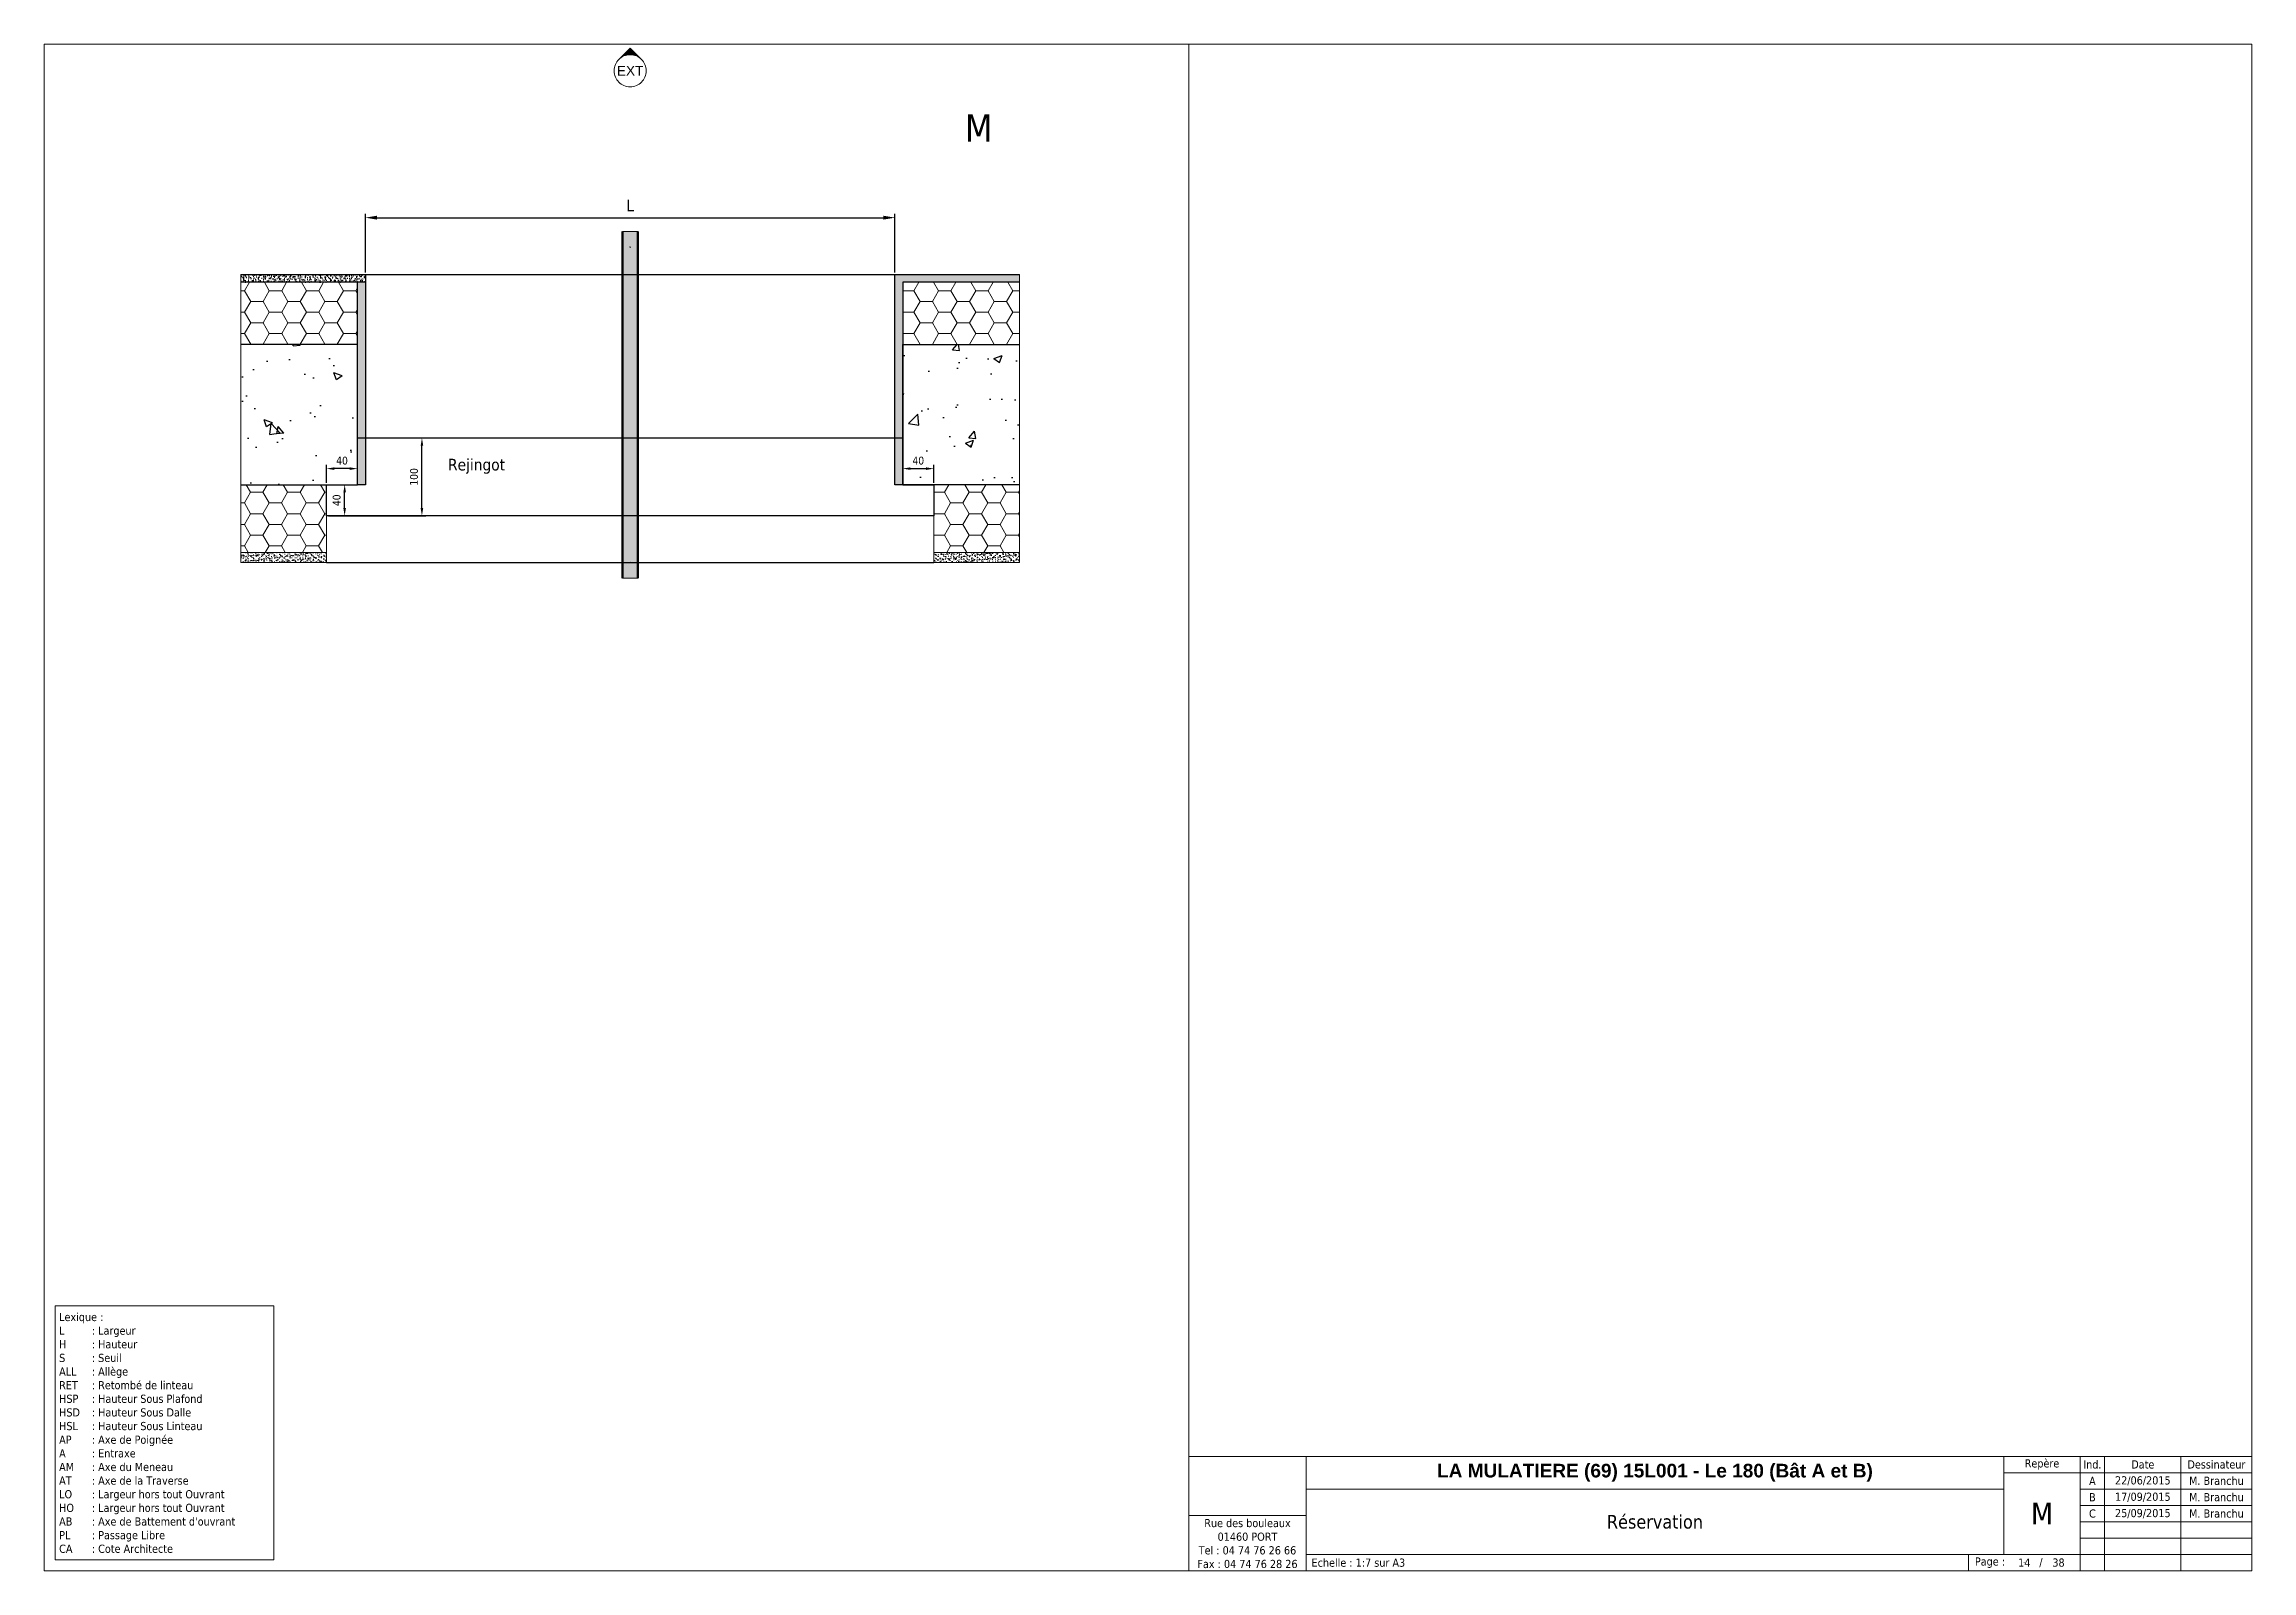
# Paper-space layout 'M' of a CAD drawing. Header units: millimetres. Extents: x -125 to 280, y 21 to 301.
# The model-space entities are those that its viewports show. They can reach past a viewport. Long polylines and large blocks are cut down to what shows.
import ezdxf
from ezdxf.enums import TextEntityAlignment as Align

# ---------------------------------------------------------------- set-up
doc = ezdxf.new("R2010")
doc.units = ezdxf.units.MM
doc.header["$PDMODE"] = 35
doc.header["$PDSIZE"] = 0.5
doc.linetypes.add('AXES', pattern=[50.800000000000004, 31.75, -6.35, 6.35, -6.35])
doc.linetypes.add('CACHE', pattern=[9.524999999999999, 6.35, -3.175])
doc.layers.get('0').update_dxf_attribs({"lineweight": 13})
doc.layers.get('Defpoints').update_dxf_attribs({"true_color": 0xc2a584})
for name, color, linetype, lineweight in [('0 - 1 (validé)', 3, 'Continuous', 13), ('1 - Acier', 160, 'Continuous', 13), ('1 - Aluminium', 150, 'Continuous', 13), ('1 - Axe', 1, 'AXES', 0), ('1 - BETON', 251, 'Continuous', 25), ('1 - Béton', 251, 'Continuous', 25), ('1 - Cartouche', 7, 'Continuous', 13), ('1 - Cotation', 32, 'Continuous', 13), ('1 - INTERROMPU', 253, 'CACHE', 13), ('1 - Isolant', 132, 'Continuous', 13), ('1 - Platre', 252, 'Continuous', 13), ('1 - Texte', 7, 'Continuous', 13), ('Texte', 7, 'Continuous', 13)]:
    doc.layers.add(name, color=color, linetype=linetype, lineweight=lineweight)
for name, color, linetype, lineweight, plot in [('0 - Invisible', 43, 'Continuous', 0, False), ('0 - Trame', 1, 'Continuous', 0, False), ('Intouchable', 252, 'Continuous', 13, False), ('Non visible', 163, 'Continuous', 25, False)]:
    doc.layers.add(name, color=color, linetype=linetype, lineweight=lineweight, plot=plot)
doc.layers.add('1 - Cache', color=7, linetype='Continuous', lineweight=0, true_color=0xffffff)
doc.styles.get("Standard").update_dxf_attribs({"font": 'ARIALUNI.TTF'})
doc.styles.add('Texte Poralu', font='tahomabd.ttf')
doc.dimstyles.new('100 - 1000', dxfattribs={"dimtxt": 15, "dimasz": 15, "dimexe": 5, "dimexo": 2.5, "dimgap": 8, "dimtad": 1, "dimdec": 1, "dimtxsty": 'Texte Poralu', "dimcen": 10, "dimazin": 0, "dimtfac": 1, "dimtdec": 1, "dimtmove": 0, "dimatfit": 3, "dimfxl": 1, "dimarcsym": 0})
doc.dimstyles.new('30 - 1000', dxfattribs={"dimtxt": 10, "dimasz": 10, "dimexe": 5, "dimexo": 2.5, "dimgap": 5, "dimtad": 1, "dimdec": 1, "dimtxsty": 'Texte Poralu', "dimcen": 5, "dimazin": 0, "dimtfac": 1, "dimtdec": 1, "dimtmove": 0, "dimatfit": 3, "dimfxl": 1, "dimarcsym": 0})
picture_1 = doc.add_image_def('image1.jpg', size_in_pixel=(1285, 649))

psp = doc.layouts.new('M')

msp = doc.modelspace()

# ---------------------------------------------------------------- texts
at = {"style": 'Texte Poralu'}
msp.add_attdef('14', text='', height=150, dxfattribs=at).set_placement((128475.0000000007, 1649.999999999302), align=Align.MIDDLE_CENTER)
at = {"layer": '1 - Texte', "insert": (124783.6402049028, 4181.175707928429), "char_height": 15, "attachment_point": 1, "style": 'Texte Poralu'}
msp.add_mtext_dynamic_manual_height_columns('Rejingot', width=98.00237297415151, gutter_width=300, heights=[0], dxfattribs=at)
at = {"layer": 'Intouchable', "char_height": 150, "style": 'Texte Poralu'}
for s, insert, attachment_point in [('Page : ', (127569.3586299538, 1650), 4), ('/', (128780.8428475496, 1650), 5)]:
    msp.add_mtext(s, dxfattribs=dict(at, insert=insert, attachment_point=attachment_point))

# ---------------------------------------------------------------- blocks, each defined once
blk = doc.blocks.new('*U37')
at = {"layer": '1 - Cartouche'}
blk.add_lwpolyline([(-405, 1.250555214937776e-12), (0, 1.250555214937776e-12), (0, 280.0000000000013), (-405, 280.0000000000013), (-405, 1.250555214937776e-12)], dxfattribs=at)
blk = doc.blocks.new('*U45')
at = {"layer": '0 - Invisible'}
blk.add_lwpolyline([(-20.06665547347202, -23.29079919409006), (20.06665547347224, -23.29079919409006), (20.06665547347224, 23.29079919408992), (-20.06665547347202, 23.29079919408992)], close=True, dxfattribs=at)
at = {"layer": 'Texte', "insert": (-19.31665547347202, -6.821210263296962e-14), "char_height": 1.5, "attachment_point": 4, "style": 'Texte Poralu'}
blk.add_mtext("\\pt1.125;Lexique :\\P\\pt6;L ^I: Largeur \\PH ^I: Hauteur\\PS ^I: Seuil\\PALL^I: Allège\\PRET^I: Retombé de linteau\\PHSP^I: Hauteur Sous Plafond\\PHSD^I: Hauteur Sous Dalle\\PHSL^I: Hauteur Sous Linteau\\PAP^I: Axe de Poignée\\PA^I: Entraxe\\PAM^I: Axe du Meneau\\PAT^I: Axe de la Traverse\\PLO^I: Largeur hors tout Ouvrant\\PHO^I: Largeur hors tout Ouvrant\\PAB^I: Axe de Battement d'ouvrant\\PPL^I: Passage Libre\\PCA^I: Cote Architecte", dxfattribs=at)
blk = doc.blocks.new('Cartouche - Total de page')
at = {"layer": '1 - Cartouche', "color": 0, "insert": (0, 0), "char_height": 5, "attachment_point": 5, "style": 'Texte Poralu'}
blk.add_mtext('38', dxfattribs=at)
blk = doc.blocks.new('Cartouche - Indice A')
at = {"insert": (0, 0), "char_height": 10, "attachment_point": 5, "style": 'Texte Poralu'}
blk.add_mtext('A', dxfattribs=at)
blk = doc.blocks.new('Cartouche - Indice B')
at = {"insert": (0, 0), "char_height": 10, "attachment_point": 5, "style": 'Texte Poralu'}
blk.add_mtext('B', dxfattribs=at)
blk = doc.blocks.new('Cartouche - Indice C')
at = {"insert": (0, 0), "char_height": 10, "attachment_point": 5, "style": 'Texte Poralu'}
blk.add_mtext('C', dxfattribs=at)
blk = doc.blocks.new("Cartouche - Nom d'affaire")
at = {"layer": '1 - Cartouche', "insert": (0, 0), "char_height": 5, "attachment_point": 5, "style": 'Texte Poralu'}
blk.add_mtext('{\\fArial|b1|i0|c0|p34;LA MULATIERE (69) 15L001 - Le 180 (Bât A et B)}', dxfattribs=at)
blk = doc.blocks.new('Cartouche - Indice A - Date')
at = {"insert": (0, 0), "char_height": 1.5, "attachment_point": 5, "style": 'Texte Poralu'}
blk.add_mtext('22/06/2015', dxfattribs=at)
blk = doc.blocks.new('Cartouche - Indice B - Date')
at = {"insert": (0, 0), "char_height": 1.5, "attachment_point": 5, "style": 'Texte Poralu'}
blk.add_mtext('17/09/2015', dxfattribs=at)
blk = doc.blocks.new('Cartouche - Indice C - Date')
at = {"insert": (0, 0), "char_height": 10, "attachment_point": 5, "style": 'Texte Poralu'}
blk.add_mtext('25/09/2015', dxfattribs=at)
blk = doc.blocks.new('Cartouche - Indice A - Projeteur')
at = {"insert": (0, 0), "char_height": 10, "attachment_point": 5, "style": 'Texte Poralu'}
blk.add_mtext('M. Branchu', dxfattribs=at)
blk = doc.blocks.new('Cartouche - Indice B - Projeteur')
at = {"insert": (0, 0), "char_height": 10, "attachment_point": 5, "style": 'Texte Poralu'}
blk.add_mtext('M. Branchu', dxfattribs=at)
blk = doc.blocks.new('Cartouche - Indice C - Projeteur')
at = {"insert": (0, 0), "char_height": 10, "attachment_point": 5, "style": 'Texte Poralu'}
blk.add_mtext('M. Branchu', dxfattribs=at)
blk = doc.blocks.new('*U35')
at = {"layer": '1 - Cartouche'}
for points in [[(-195, 4.913830070320489e-13), (-173.5000000000073, -6.784574607151377e-12), (-173.5000000000073, 20.99999999999321), (-195.0000000000073, 20.99999999999321)], [(-173.5000000000073, 15.00000000000049), (-45.49999999998181, 15.00000000000049), (-45.5, 21.00000000000049), (-173.5000000000073, 20.99999999999321)], [(-45.5, 18.00000000000049), (-31.5, 18.00000000000049), (-31.5, 21.00000000000049), (-45.5, 21.00000000000049)], [(-31.5, 18.00000000000049), (-27, 18.00000000000049), (-27, 21.00000000000049), (-31.5, 21.00000000000049)], [(-27, 18.00000000000049), (-13, 18.00000000000049), (-13, 21.00000000000049), (-27, 21.00000000000049)], [(-13, 18.00000000000049), (0, 18.00000000000049), (0, 21.00000000000049), (-13, 21.00000000000049)], [(-45.49999999998181, 3.000000000007767), (-31.5, 3.000000000000491), (-31.5, 18.00000000000049), (-45.5, 18.00000000000049)], [(-31.5, 15.00000000000049), (-27, 15.00000000000049), (-27, 18.00000000000049), (-31.5, 18.00000000000049)], [(-27, 15.00000000000049), (-13, 15.00000000000049), (-13, 18.00000000000049), (-27, 18.00000000000049)], [(-13, 15.00000000000049), (0, 15.00000000000049), (0, 18.00000000000049), (-13, 18.00000000000049)], [(-173.5000000000073, 2.999999999993215), (-45.49999999998181, 3.000000000007767), (-45.49999999999636, 15.00000000000049), (-173.5000000000073, 15.00000000000049)], [(-31.5, 12.00000000000049), (-27, 12.00000000000049), (-27, 15.00000000000049), (-31.5, 15.00000000000049)], [(-27, 12.00000000000049), (-13, 12.00000000000049), (-13, 15.00000000000049), (-27, 15.00000000000049)], [(-13, 12.00000000000049), (0, 12.00000000000049), (0, 15.00000000000049), (-13, 15.00000000000049)], [(-31.5, 9.000000000000492), (-27, 9.000000000000492), (-27, 12.00000000000049), (-31.5, 12.00000000000049)], [(-31.5, 6.000000000000491), (-27, 6.000000000000491), (-27, 9.000000000000492), (-31.5, 9.000000000000492)], [(-27, 9.000000000000492), (-13, 9.000000000000492), (-13, 12.00000000000049), (-27, 12.00000000000049)], [(-27, 6.000000000000491), (-13, 6.000000000000491), (-13, 9.000000000000492), (-27, 9.000000000000492)], [(-13, 9.000000000000492), (0, 9.000000000000492), (0, 12.00000000000049), (-13, 12.00000000000049)], [(-13, 6.000000000000491), (0, 6.000000000000491), (0, 9.000000000000492), (-13, 9.000000000000492)], [(-31.5, 3.000000000000491), (-27, 3.000000000000491), (-27, 6.000000000000491), (-31.5, 6.000000000000491)], [(-27, 3.000000000000491), (-13, 3.000000000000491), (-13, 6.000000000000491), (-27, 6.000000000000491)], [(-13, 3.000000000000491), (0, 3.000000000000491), (0, 6.000000000000491), (-13, 6.000000000000491)], [(-173.5000000000073, -6.784574607151377e-12), (-51.99999999998181, 7.767340621215474e-12), (-51.99999999998181, 3.000000000000491), (-173.5000000000073, 2.999999999993215)], [(-51.99999999998181, 7.767340621215474e-12), (-31.5, 4.913830070320489e-13), (-31.5, 3.000000000000491), (-51.99999999998181, 3.000000000007767)], [(-31.5, 4.913830070320489e-13), (-27, 4.913830070320489e-13), (-27, 3.000000000000491), (-31.5, 3.000000000000491)], [(-27, 4.913830070320489e-13), (-13, 4.913830070320489e-13), (-13, 3.000000000000491), (-27, 3.000000000000491)], [(-13, 4.913830070320489e-13), (0, 4.913830070320489e-13), (0, 3.000000000000491), (-13, 3.000000000000491)]]:
    blk.add_lwpolyline(points, close=True, dxfattribs=at)
for name, p, xscale, yscale, zscale in [("Cartouche - Nom d'affaire", (-109.5000000000036, 17.99999999999686), 0.5, 0.5, 0.5), ('Cartouche - Indice A', (-29.25, 16.5000000000005), 0.15, 0.15, 0.15), ('Cartouche - Indice A - Projeteur', (-6.499999999999999, 16.50000000000095), 0.15, 0.15, 0.15), ('Cartouche - Indice B', (-29.24999999999988, 13.50000000000061), 0.15, 0.15, 0.15), ('Cartouche - Indice B - Projeteur', (-6.500000000000283, 13.50000000000084), 0.15, 0.15, 0.15), ('Cartouche - Indice C', (-29.24999999999988, 10.5000000000005), 0.1499999999999986, 0.1499999999999986, 0.1499999999999986), ('Cartouche - Indice C - Date', (-20.00000000000023, 10.5000000000005), 0.1499999999999986, 0.1499999999999986, 0.1499999999999986), ('Cartouche - Indice C - Projeteur', (-6.500000000000114, 10.50000000000084), 0.1500000000000004, 0.1500000000000004, 0.1500000000000004), ('Cartouche - Total de page', (-35.47095366016552, 1.500000000000491), 0.3, 0.3, 0.3)]:
    blk.add_blockref(name, p, dxfattribs=dict(xscale=xscale, yscale=yscale, zscale=zscale))
for name, p in [('Cartouche - Indice A - Date', (-20.00000000000006, 16.50000000000061)), ('Cartouche - Indice B - Date', (-20.00000000000034, 13.5000000000005))]:
    blk.add_blockref(name, p)
at = {"layer": '1 - Cartouche', "char_height": 1.5, "style": 'Texte Poralu'}
for s, insert, attachment_point in [('Repère', (-38.5, 19.50000000000049), 5), ('Ind.', (-29.25, 19.50000000000049), 5), ('Date', (-20, 19.50000000000049), 5), ('Dessinateur', (-6.5, 19.50000000000049), 5), ('Rue des bouleaux\\P01460 PORT\\PTel : 04 74 76 26 66\\PFax : 04 74 76 28 26', (-184.2500000000109, 4.999999999993215), 5), ('Page : ', (-50.80641370046101, 1.500000000007881), 4), ('/', (-38.69157152450401, 1.500000000007654), 5)]:
    blk.add_mtext(s, dxfattribs=dict(at, insert=insert, attachment_point=attachment_point))
at = {"layer": '1 - Cartouche', "style": 'Texte Poralu'}
for tag, height, p in [('DESIGNATION', 2.5, (-109.4999999999945, 9.000000000000492)), ('REPERE', 2, (-38.5, 10.50000000000049)), ('NUM_PAGE', 1.5, (-41.91218938884248, 1.500000000007767))]:
    blk.add_attdef(tag, text='', height=height, dxfattribs=at).set_placement(p, align=Align.MIDDLE_CENTER)
blk.add_attdef('ECHELLE', text='', height=1.5, dxfattribs=at).set_placement((-172.5000000000073, 1.499999999993215), align=Align.MIDDLE_LEFT)
at = {"layer": '1 - Cache'}
image = blk.add_image(picture_1, insert=(-195.0000000000073, 10.14124513617999), size_in_units=(21.500000000000004, 10.858754863813232), dxfattribs=at)
blk = doc.blocks.new('Cadre Coupe_Elev')
blk.add_point((8000, 1500))
at = {"layer": '0 - Trame'}
for points in [[(500, 500), (9500, 500), (9500, 9500), (500, 9500)], [(500, 1500), (9500, 1500), (9500, 500), (500, 500)]]:
    blk.add_lwpolyline(points, close=True, dxfattribs=at)
at = {"layer": 'Defpoints'}
for p in [(5000, 5729.996620553562), (4999.999999999971, 3733.496620553549)]:
    blk.add_point(p, dxfattribs=at)
at = {"color": 7}
blk.add_attdef('REPERE_1', text='', height=300, dxfattribs=at).set_placement((1000, 9000), align=Align.MIDDLE_CENTER)
at = {"layer": '1 - Texte', "color": 7}
for tag, p in [('DEFINITION1', (5000, 1200)), ('DEFINITION2', (5000, 800))]:
    blk.add_attdef(tag, text='', height=250, dxfattribs=at).set_placement(p, align=Align.MIDDLE_CENTER)
at = {"layer": 'Non visible', "style": 'Texte Poralu'}
for p in [(5447.11721373623, 4905.799125232807), (5447.11721373623, 4605.799125232807)]:
    blk.add_attdef('REPERE_2', text='', height=35, dxfattribs=at).set_placement(p, align=Align.MIDDLE_LEFT)
blk = doc.blocks.new('*U1519')
at = {"layer": '1 - Isolant'}
h = blk.add_hatch(dxfattribs=at)
h.set_pattern_fill('HONEY', color=256, scale=5)
h.set_pattern_definition([(0, (-58637.14088961192, -19517.49265059333), (23.8125, 13.748153225), [15.875, -31.75]), (120, (-58637.14088961192, -19517.49265059333), (-23.81249994797095, 13.74815331511695), [15.87499999999994, -31.74999999999989]), (59.99999999999999, (-58637.14088961192, -19517.49265059333), (5.202904551637744e-08, 27.49630654011694), [-31.75, 15.875])])
h.paths.add_polyline_path([(2.444276670049385e-11, -279.9999999999995), (47.0000000000099, -279.9999999999995), (47, 0), (0, 0)])
at = {"layer": '1 - Platre'}
h = blk.add_hatch(dxfattribs=at)
h.set_pattern_fill('AR-SAND', color=256, scale=0.1)
h.set_pattern_definition([(37.50000000000001, (-58637.14088961192, -19517.49265059333), (-0.1600031295984046, 4.894132373293424), [0, -3.860800000000001, 0, -4.318000000000001, 0, -4.1275]), (7.499999999999999, (-58637.14088961192, -19517.49265059333), (4.495232831380027, 7.168251005683543), [0, -2.0828, 0, -3.4798, 0, -1.3335]), (327.5, (-58640.26508961192, -19517.49265059333), (7.90992370241458, 0.01437184678545691), [0, -1.27, 0, -4.572, 0, -5.969]), (317.5, (-58640.26508961192, -19517.49265059333), (7.635564524722972, 2.229293232572162), [0, -0.635, 0, -2.9972, 0, -3.429])])
h.paths.add_polyline_path([(60.00000000001718, -279.9999999999995), (60, 0), (47, 0), (47.0000000000099, -279.9999999999995)])
at = {"layer": '0 - Invisible'}
for points in [[(2.444276670049385e-11, -279.9999999999995), (47.0000000000099, -279.9999999999995)], [(47.0000000000099, -279.9999999999995), (60.00000000001718, -279.9999999999995)]]:
    blk.add_lwpolyline(points, dxfattribs=at)
at = {"layer": '1 - Isolant'}
blk.add_lwpolyline([(47.0000000000099, -279.9999999999995), (47, 0), (0, 0), (2.444276670049385e-11, -279.9999999999995)], dxfattribs=at)
at = {"layer": '1 - Platre'}
blk.add_lwpolyline([(60.00000000001718, -279.9999999999995), (60, 0), (47, 0), (47.0000000000099, -279.9999999999995)], dxfattribs=at)
blk = doc.blocks.new('*U473')
at = {"layer": '1 - Isolant'}
h = blk.add_hatch(dxfattribs=at)
h.set_pattern_fill('HONEY', color=256, scale=5)
h.set_pattern_definition([(0, (-58597.14088961185, -19397.49265059368), (23.8125, 13.748153225), [15.875, -31.75]), (120, (-58597.14088961185, -19397.49265059368), (-23.81249994797095, 13.74815331511695), [15.87499999999993, -31.74999999999986]), (59.99999999999999, (-58597.14088961185, -19397.49265059368), (5.202904551637744e-08, 27.49630654011694), [-31.75, 15.875])])
h.paths.add_polyline_path([(9.553002256405232e-11, -300.0000000003563), (87.00000000008097, -300.0000000003563), (86.99999999999818, -190), (-1.818989403545856e-12, -190)])
at = {"layer": '1 - Platre'}
h = blk.add_hatch(dxfattribs=at)
h.set_pattern_fill('AR-SAND', color=256, scale=0.1)
h.set_pattern_definition([(37.50000000000001, (-58597.14088961185, -19397.49265059368), (-0.1600031295984046, 4.894132373293424), [0, -3.860800000000001, 0, -4.318000000000001, 0, -4.1275]), (7.499999999999999, (-58597.14088961185, -19397.49265059368), (4.495232831380027, 7.168251005683543), [0, -2.0828, 0, -3.4798, 0, -1.3335]), (327.5, (-58600.26508961185, -19397.49265059368), (7.90992370241458, 0.01437184678545691), [0, -1.27, 0, -4.572, 0, -5.969]), (317.5, (-58600.26508961185, -19397.49265059368), (7.635564524722972, 2.229293232572162), [0, -0.635, 0, -2.9972, 0, -3.429])])
h.paths.add_polyline_path([(100.0000000000882, -300.0000000003563), (99.99999999999818, -190), (86.99999999999818, -190), (87.00000000008097, -300.0000000003563)])
at = {"layer": '0 - Invisible'}
for points in [[(9.553002256405232e-11, -300.0000000003563), (87.00000000008097, -300.0000000003563)], [(87.00000000008097, -300.0000000003563), (100.0000000000882, -300.0000000003563)]]:
    blk.add_lwpolyline(points, dxfattribs=at)
at = {"layer": '1 - Isolant'}
blk.add_lwpolyline([(87.00000000008097, -300.0000000003563), (86.99999999999818, -190), (-1.818989403545856e-12, -190), (9.553002256405232e-11, -300.0000000003563)], dxfattribs=at)
at = {"layer": '1 - Platre'}
blk.add_lwpolyline([(100.0000000000882, -300.0000000003563), (99.99999999999818, -190), (86.99999999999818, -190), (87.00000000008097, -300.0000000003563)], dxfattribs=at)
blk = doc.blocks.new('*U762')
at = {"layer": '1 - Isolant'}
h = blk.add_hatch(dxfattribs=at)
h.set_pattern_fill('HONEY', color=256, scale=5, style=0)
h.set_pattern_definition([(0, (-80.00000000000003, 230.0000000003561), (23.8125, 13.748153225), [15.875, -31.75]), (120, (-80.00000000000003, 230.0000000003561), (-23.81249994797095, 13.74815331511695), [15.87499999999995, -31.74999999999989]), (59.99999999999999, (-80.00000000000003, 230.0000000003561), (5.202904551637744e-08, 27.49630654011694), [-31.75, 15.875])])
h.paths.add_polyline_path([(-80, 390.000000000357), (2.387982389955822e-14, 390.000000000357), (1.77635683940025e-15, -9.094947017729282e-13), (-80.00000000000003, -9.094947017729282e-13)])
at = {"layer": '0 - Invisible'}
blk.add_lwpolyline([(-80, 390.000000000357), (2.387982389955822e-14, 390.000000000357)], dxfattribs=at)
at = {"layer": '1 - Isolant'}
blk.add_lwpolyline([(2.387982389955822e-14, 390.000000000357), (0, 0), (0, 0), (1.77635683940025e-15, -9.094947017729282e-13), (-80.00000000000003, -9.094947017729282e-13), (-80, 390.000000000357)], dxfattribs=at)
blk = doc.blocks.new('*D1626')
at = {"layer": '1 - Cotation', "color": 0, "lineweight": -2, "transparency": 16777216}
for p, q in [((125020.0000000001, 6194.331641222816), (125367.4999999999, 6194.331641222816)), ((125362.4999999999, 6179.331641222816), (125362.4999999999, 5318.732209339343)), ((125119.9999999999, 5303.732209339343), (125367.4999999999, 5303.732209339343))]:
    blk.add_line(p, q, dxfattribs=at)
at = {"layer": '1 - Cotation', "color": 0, "transparency": 16777216}
for points in [[(125359.9999999999, 6179.331641222816), (125364.9999999999, 6179.331641222816), (125362.4999999999, 6194.331641222816)], [(125359.9999999999, 5318.732209339343), (125364.9999999999, 5318.732209339343), (125362.4999999999, 5303.732209339343)]]:
    blk.add_solid(points, dxfattribs=at)
at = {"layer": 'Defpoints', "color": 0, "transparency": 16777216}
for p in [(125017.5000000001, 6194.331641222816), (125117.4999999999, 5303.732209339343), (125362.4999999999, 5303.732209339343)]:
    blk.add_point(p, dxfattribs=at)
at = {"layer": '1 - Cotation', "color": 0, "transparency": 16777216, "insert": (125346.9999999999, 5749.0319252811), "char_height": 15, "attachment_point": 5, "rotation": 90, "style": 'Texte Poralu'}
blk.add_mtext('H', dxfattribs=at)
blk = doc.blocks.new('*D1627')
at = {"layer": '1 - Cotation', "color": 0, "lineweight": -2, "transparency": 16777216}
for p, q in [((125415.0000000002, 6494.331641222816), (125398.1672235971, 6494.331641222816)), ((125403.1672235971, 6479.331641222816), (125403.1672235971, 5108.73220933936)), ((125415, 5093.73220933936), (125398.1672235971, 5093.73220933936))]:
    blk.add_line(p, q, dxfattribs=at)
at = {"layer": '1 - Cotation', "color": 0, "transparency": 16777216}
for points in [[(125400.6672235971, 6479.331641222816), (125405.6672235971, 6479.331641222816), (125403.1672235971, 6494.331641222816)], [(125400.6672235971, 5108.73220933936), (125405.6672235971, 5108.73220933936), (125403.1672235971, 5093.73220933936)]]:
    blk.add_solid(points, dxfattribs=at)
at = {"layer": 'Defpoints', "color": 0, "transparency": 16777216}
for p in [(125417.5000000002, 6494.331641222816), (125403.1672235971, 5093.73220933936), (125417.5, 5093.73220933936)]:
    blk.add_point(p, dxfattribs=at)
at = {"layer": '1 - Cotation', "color": 0, "transparency": 16777216, "insert": (125387.3952289699, 5794.031925281109), "char_height": 15, "attachment_point": 5, "rotation": 90, "style": 'Texte Poralu'}
blk.add_mtext('HSP', dxfattribs=at)
blk = doc.blocks.new('*U925')
at = {"layer": '1 - BETON'}
h = blk.add_hatch(dxfattribs=at)
h.set_pattern_fill('CONCRETE', color=256, scale=15, style=0, pattern_type=2)
h.set_pattern_definition([(49.99999999999999, (119.9999999999999, -9.999999999643038), (107.589027390113, -9.412820247389266), [11.25, -123.75]), (355, (119.9999999999999, -9.999999999643038), (-20.81270004195, 112.8288200550018), [9, -99]), (100.4514, (128.965752, -10.78440099964304), (86.77640725710323, 103.415931309143), [9.5610285, -105.1713168]), (46.18420000000002, (119.9999999999999, 20.00000000035696), (160.0861572938467, -24.82785214935271), [16.87499999999984, -185.6249999999987]), (96.6356, (133.34051175, 17.93100395035695), (140.1994058323055, 146.1176806350663), [14.3415432, -157.75695]), (351.1842, (119.9999999999999, 20.00000000035696), (140.1992917700441, 146.1177901387987), [13.5, -148.5]), (21, (134.9999999999999, 12.50000000035696), (89.53605781776925, -60.39283359980082), [11.25, -123.75]), (326.0000000000001, (134.9999999999999, 12.50000000035696), (36.49729978823726, 108.772506757028), [9, -99]), (71.4514, (142.46133495, 7.467259100356969), (126.0333942872235, 48.37957450649286), [9.5610285, -105.1713168]), (37.50000000000001, (119.9999999999999, -9.999999999643038), (1.8239782975936, 49.93407807469672), [0, -97.8, 0, -100.5, 0, -99.375]), (7.499999999999999, (119.9999999999999, -9.999999999643038), (39.46043061632229, 59.16175678235403), [0, -57.3, 0, -95.55, 0, -37.875]), (327.5, (86.54999999999995, -9.999999999643038), (80.07336542586135, -3.383230760156963), [0, -37.5, 0, -117, 0, -155.25]), (317.5, (71.54999999999997, -9.999999999643038), (87.47792540135794, 15.01574734984766), [0, -48.75, 0, -77.69999999999999, 0, -110.25])])
h.paths.add_polyline_path([(400, 290.000000000357), (300, 390.000000000357), (-180, 390.000000000357), (-180, 0), (0, 0), (0, 290.000000000357)])
at = {"layer": '0 - Invisible'}
blk.add_lwpolyline([(400, 290.000000000357), (300, 390.000000000357), (-180, 390.000000000357)], dxfattribs=at)
at = {"layer": '1 - BETON'}
blk.add_lwpolyline([(400, 290.000000000357), (0, 290.000000000357), (0, 0), (-180, 0), (-180, 390.000000000357)], dxfattribs=at)
blk = doc.blocks.new('*D1628')
at = {"layer": '1 - Cotation', "color": 0, "lineweight": -2, "transparency": 16777216}
for p, q in [((125415.0000000001, 6494.331641222801), (125357.4999999999, 6494.331641222801)), ((125362.4999999999, 6479.331641222801), (125362.4999999999, 6209.331641222816)), ((125020.0000000001, 6194.331641222816), (125367.4999999999, 6194.331641222816))]:
    blk.add_line(p, q, dxfattribs=at)
at = {"layer": '1 - Cotation', "color": 0, "transparency": 16777216}
for points in [[(125359.9999999999, 6479.331641222801), (125364.9999999999, 6479.331641222801), (125362.4999999999, 6494.331641222801)], [(125359.9999999999, 6209.331641222816), (125364.9999999999, 6209.331641222816), (125362.4999999999, 6194.331641222816)]]:
    blk.add_solid(points, dxfattribs=at)
at = {"layer": 'Defpoints', "color": 0, "transparency": 16777216}
for p in [(125417.5000000001, 6494.331641222801), (125017.5000000001, 6194.331641222816), (125362.4999999999, 6194.331641222816)]:
    blk.add_point(p, dxfattribs=at)
at = {"layer": '1 - Cotation', "color": 0, "transparency": 16777216, "insert": (125346.9999999999, 6344.33164122283), "char_height": 15, "attachment_point": 5, "rotation": 90, "style": 'Texte Poralu'}
blk.add_mtext('RET', dxfattribs=at)
blk = doc.blocks.new('*U494')
at = {"layer": '1 - BETON'}
h = blk.add_hatch(dxfattribs=at)
h.set_pattern_fill('AR-SAND', color=256, scale=0.1)
h.set_pattern_definition([(37.50000000000001, (-190.0000000003574, -60.00000000000011), (-0.1600031295984046, 4.894132373293424), [0, -3.860800000000001, 0, -4.318000000000001, 0, -4.1275]), (7.499999999999999, (-190.0000000003574, -60.00000000000011), (4.495232831380027, 7.168251005683543), [0, -2.0828, 0, -3.4798, 0, -1.3335]), (327.5, (-193.1242000003574, -60.00000000000011), (7.90992370241458, 0.01437184678545762), [0, -1.27, 0, -4.572, 0, -5.969]), (317.5, (-193.1242000003574, -60.00000000000011), (7.635564524722972, 2.229293232572163), [0, -0.635, 0, -2.9972, 0, -3.429])])
h.paths.add_polyline_path([(-390.0000000003578, 10), (-390.0000000003578, 0), (0, 0), (3.943512183468556e-13, -260.0000000000001), (10.00000000000039, -260.0000000000001), (10, 10)])
at = {"layer": '0 - Invisible'}
blk.add_lwpolyline([(-390.0000000003578, 10), (-390.0000000003578, 0)], dxfattribs=at)
at = {"layer": '1 - BETON'}
blk.add_lwpolyline([(-390.0000000003578, 0), (0, 0), (3.943512183468556e-13, -260.0000000000001), (10.00000000000039, -260.0000000000001), (10, 10), (-390.0000000003578, 10)], dxfattribs=at)
blk = doc.blocks.new('*U439')
at = {"layer": '1 - Cache'}
blk.add_hatch(color=256, dxfattribs=at).paths.add_polyline_path([(-20, -10), (419.999999999899, -10), (419.999999999899, 10), (-20, 10)])
at = {"layer": '0 - Invisible'}
blk.add_lwpolyline([(-20, -10), (419.999999999899, -10), (419.999999999899, 10), (-20, 10)], close=True, dxfattribs=at)
for p in [(0, 0), (399.999999999899, 0)]:
    blk.add_point(p, dxfattribs=at)
at = {"layer": '1 - Axe', "lineweight": 50}
for p, q in [((-20, 10), (419.999999999899, 10)), ((-20, -10), (419.999999999899, -10))]:
    blk.add_line(p, q, dxfattribs=at)
blk = doc.blocks.new('*U441')
at = {"layer": '1 - Isolant'}
h = blk.add_hatch(dxfattribs=at)
h.set_pattern_fill('HONEY', color=256, scale=5, style=0)
h.set_pattern_definition([(0, (110.0000906813123, 79.99999999999812), (23.8125, 13.748153225), [15.875, -31.75]), (120, (110.0000906813123, 79.99999999999812), (-23.81249994797095, 13.74815331511695), [15.87499999999995, -31.7499999999999]), (59.99999999999999, (110.0000906813123, 79.99999999999812), (5.202904551637744e-08, 27.49630654011694), [-31.75, 15.875])])
h.paths.add_polyline_path([(-149.9999933903616, 0), (0, -9.094947017729282e-13), (-8.952838470577262e-13, 79.99999999999818), (-149.9999933903625, 79.99999999999906)])
at = {"layer": '0 - Invisible'}
blk.add_lwpolyline([(-149.9999933903625, 79.99999999999906), (-149.9999933903616, 0)], dxfattribs=at)
at = {"layer": '1 - Isolant'}
blk.add_lwpolyline([(-149.9999933903616, 0), (0, 0), (0, 0), (0, -9.094947017729282e-13), (-8.952838470577262e-13, 79.99999999999818), (-149.9999933903625, 79.99999999999906)], dxfattribs=at)
blk = doc.blocks.new('*U1415')
at = {"layer": '1 - Isolant'}
h = blk.add_hatch(dxfattribs=at)
h.set_pattern_fill('HONEY', color=256, scale=5)
h.set_pattern_definition([(0, (204.9999275225655, -1.4210854715202e-14), (23.8125, 13.748153225), [15.875, -31.75]), (120, (204.9999275225655, -1.4210854715202e-14), (-23.81249994797095, 13.74815331511695), [15.87499999999996, -31.74999999999992]), (59.99999999999999, (204.9999275225655, -1.4210854715202e-14), (5.202904551637744e-08, 27.49630654011694), [-31.75, 15.875])])
h.paths.add_polyline_path([(-149.9999999999709, -87.00000000000001), (-149.9999999999709, 0), (-40.00003610200655, 0), (-40.00003610200655, -87.00000000000001)])
at = {"layer": '1 - Platre'}
h = blk.add_hatch(dxfattribs=at)
h.set_pattern_fill('AR-SAND', color=256, scale=0.1)
h.set_pattern_definition([(37.50000000000001, (204.9999275225655, -1.4210854715202e-14), (-0.1600031295984046, 4.894132373293424), [0, -3.860800000000001, 0, -4.318000000000001, 0, -4.1275]), (7.499999999999999, (204.9999275225655, -1.4210854715202e-14), (4.495232831380027, 7.168251005683543), [0, -2.0828, 0, -3.4798, 0, -1.3335]), (327.5, (201.8757275225655, -1.4210854715202e-14), (7.90992370241458, 0.01437184678545691), [0, -1.27, 0, -4.572, 0, -5.969]), (317.5, (201.8757275225655, -1.4210854715202e-14), (7.635564524722972, 2.229293232572162), [0, -0.635, 0, -2.9972, 0, -3.429])])
h.paths.add_polyline_path([(-149.9999999999709, -100), (-149.9999999999709, -87.00000000000001), (-40.00003610200655, -87.00000000000001), (-40.00003610200655, -100)])
at = {"layer": '0 - Invisible'}
for points in [[(-149.9999999999709, -87.00000000000001), (-149.9999999999709, 0)], [(-149.9999999999709, -100), (-149.9999999999709, -87.00000000000001)]]:
    blk.add_lwpolyline(points, dxfattribs=at)
at = {"layer": '1 - Isolant'}
blk.add_lwpolyline([(-149.9999999999709, 0), (-40.00003610200655, 0), (-40.00003610200655, -87.00000000000001), (-149.9999999999709, -87.00000000000001)], dxfattribs=at)
at = {"layer": '1 - Platre'}
blk.add_lwpolyline([(-149.9999999999709, -87.00000000000001), (-40.00003610200655, -87.00000000000001), (-40.00003610200655, -100), (-149.9999999999709, -100)], dxfattribs=at)
blk = doc.blocks.new('*U1390')
at = {"layer": '1 - Isolant'}
h = blk.add_hatch(dxfattribs=at)
h.set_pattern_fill('HONEY', color=256, scale=5)
h.set_pattern_definition([(0, (79.99994836091537, -1.4210854715202e-14), (23.8125, 13.748153225), [15.875, -31.75]), (120, (79.99994836091537, -1.4210854715202e-14), (-23.81249994797095, 13.74815331511695), [15.87499999999996, -31.74999999999991]), (59.99999999999999, (79.99994836091537, -1.4210854715202e-14), (5.202904551637744e-08, 27.49630654011694), [-31.75, 15.875])])
h.paths.add_polyline_path([(150.0000385328185, -87.00000000000001), (150.0000385328185, 0), (39.99990982809688, 0), (39.99990982809688, -87.00000000000001)])
at = {"layer": '1 - Platre'}
h = blk.add_hatch(dxfattribs=at)
h.set_pattern_fill('AR-SAND', color=256, scale=0.1)
h.set_pattern_definition([(37.50000000000001, (79.99994836091537, -1.4210854715202e-14), (-0.1600031295984046, 4.894132373293424), [0, -3.860800000000001, 0, -4.318000000000001, 0, -4.1275]), (7.499999999999999, (79.99994836091537, -1.4210854715202e-14), (4.495232831380027, 7.168251005683543), [0, -2.0828, 0, -3.4798, 0, -1.3335]), (327.5, (76.87574836091537, -1.4210854715202e-14), (7.90992370241458, 0.01437184678545691), [0, -1.27, 0, -4.572, 0, -5.969]), (317.5, (76.87574836091537, -1.4210854715202e-14), (7.635564524722972, 2.229293232572162), [0, -0.635, 0, -2.9972, 0, -3.429])])
h.paths.add_polyline_path([(150.0000385328185, -100), (150.0000385328185, -87.00000000000001), (39.99990982809688, -87.00000000000001), (39.99990982809688, -100)])
at = {"layer": '0 - Invisible'}
for points in [[(150.0000385328185, -87.00000000000001), (150.0000385328185, 0)], [(150.0000385328185, -100), (150.0000385328185, -87.00000000000001)]]:
    blk.add_lwpolyline(points, dxfattribs=at)
at = {"layer": '1 - Isolant'}
blk.add_lwpolyline([(150.0000385328185, 0), (39.99990982809688, 0), (39.99990982809688, -87.00000000000001), (150.0000385328185, -87.00000000000001)], dxfattribs=at)
at = {"layer": '1 - Platre'}
blk.add_lwpolyline([(150.0000385328185, -87.00000000000001), (39.99990982809688, -87.00000000000001), (39.99990982809688, -100), (150.0000385328185, -100)], dxfattribs=at)
blk = doc.blocks.new('*U442')
at = {"layer": '1 - Isolant'}
h = blk.add_hatch(dxfattribs=at)
h.set_pattern_fill('HONEY', color=256, scale=5, style=0)
h.set_pattern_definition([(0, (110.0000906813141, 79.99999999999812), (23.8125, 13.748153225), [15.875, -31.75]), (120, (110.0000906813141, 79.99999999999812), (-23.81249994797095, 13.74815331511695), [15.87499999999995, -31.7499999999999]), (59.99999999999999, (110.0000906813141, 79.99999999999812), (5.202904551637744e-08, 27.49630654011694), [-31.75, 15.875])])
h.paths.add_polyline_path([(-149.9999933903616, 0), (1.818989403545856e-12, -9.094947017729282e-13), (9.237055564881302e-13, 79.99999999999818), (-149.9999933903625, 79.99999999999906)])
at = {"layer": '0 - Invisible'}
blk.add_lwpolyline([(-149.9999933903625, 79.99999999999906), (-149.9999933903616, 0)], dxfattribs=at)
at = {"layer": '1 - Isolant'}
blk.add_lwpolyline([(-149.9999933903616, 0), (0, 0), (0, 0), (1.818989403545856e-12, -9.094947017729282e-13), (9.237055564881302e-13, 79.99999999999818), (-149.9999933903625, 79.99999999999906)], dxfattribs=at)
blk = doc.blocks.new('*U189')
h = blk.add_hatch(color=256)
edge = h.paths.add_edge_path()
edge.add_line((-2.072522045462071e-13, 29.16815472393788), (-14.58407736196905, 14.58407736197051))
edge.add_arc((1.103117597267565e-11, -1.326938559031979e-11), 20.62500000001327, 90.00000000003098, 134.9999999999927, ccw=False)
edge.add_arc((-8.900435943814897e-12, -8.125056183416809e-12), 20.62500000000813, 45.00000000000222, 89.99999999997573, ccw=False)
edge.add_line((14.58407736196884, 14.58407736197071), (-2.060573933704291e-13, 29.16815472393788))
for p, q in [((0.00170546913411465, 29.16815472393787), (-14.58407736197124, 14.58407736196831)), ((14.58407736196884, 14.58407736197071), (0.00170546913411465, 29.16815472393787))]:
    blk.add_line(p, q)
blk.add_circle((0, 0), 20.625)
at = {"insert": (0, 0), "char_height": 12.5, "attachment_point": 5}
blk.add_mtext('EXT', dxfattribs=at)
blk = doc.blocks.new('*D1632')
at = {"layer": '1 - Cotation', "color": 0, "lineweight": -2, "transparency": 16777216}
for p, q in [((124677.4998639154, 4420.428416253084), (124677.4998639154, 4495.743389969402)), ((124692.4998639154, 4490.743389969402), (125342.4999916996, 4490.743389969402)), ((125357.4999916996, 4420.428078769466), (125357.4999916996, 4495.743389969402))]:
    blk.add_line(p, q, dxfattribs=at)
at = {"layer": '1 - Cotation', "color": 0, "transparency": 16777216}
for points in [[(124692.4998639154, 4493.243389969402), (124692.4998639154, 4488.243389969402), (124677.4998639154, 4490.743389969402)], [(125342.4999916996, 4493.243389969402), (125342.4999916996, 4488.243389969402), (125357.4999916996, 4490.743389969402)]]:
    blk.add_solid(points, dxfattribs=at)
at = {"layer": 'Defpoints', "color": 0, "transparency": 16777216}
for p in [(125357.4999916996, 4490.743389969402), (124677.4998639154, 4417.928416253084), (125357.4999916996, 4417.928078769466)]:
    blk.add_point(p, dxfattribs=at)
at = {"layer": '1 - Cotation', "color": 0, "transparency": 16777216, "insert": (125017.4999278075, 4506.243389969402), "char_height": 15, "attachment_point": 5, "style": 'Texte Poralu'}
blk.add_mtext('L', dxfattribs=at)
blk = doc.blocks.new('*U435')
at = {"layer": '1 - BETON'}
h = blk.add_hatch(dxfattribs=at)
h.set_pattern_fill('CONCRETE', color=256, scale=15, style=0, pattern_type=2)
h.set_pattern_definition([(49.99999999999999, (-49.99996146718152, -20.00000000000003), (107.589027390113, -9.412820247389266), [11.25, -123.75]), (355, (-49.99996146718152, -20.00000000000003), (-20.81270004195, 112.8288200550018), [9, -99]), (100.4514, (-41.03420946718152, -20.78440100000003), (86.77640725710323, 103.415931309143), [9.5610285, -105.1713168]), (46.18420000000002, (-49.99996146718152, 9.999999999999977), (160.0861572938467, -24.82785214935271), [16.87499999999996, -185.6249999999997]), (96.6356, (-36.65944971718152, 7.931003949999974), (140.1994058323055, 146.1176806350663), [14.3415432, -157.75695]), (351.1842, (-49.99996146718152, 9.999999999999977), (140.1992917700441, 146.1177901387987), [13.5, -148.5]), (21, (-34.99996146718152, 2.499999999999975), (89.53605781776925, -60.39283359980082), [11.25, -123.75]), (326.0000000000001, (-34.99996146718152, 2.499999999999975), (36.49729978823726, 108.772506757028), [9, -99]), (71.4514, (-27.53862651718151, -2.532740900000025), (126.0333942872235, 48.37957450649286), [9.5610285, -105.1713168]), (37.50000000000001, (-49.99996146718152, -20.00000000000003), (1.8239782975936, 49.93407807469672), [0, -97.8, 0, -100.5, 0, -99.375]), (7.499999999999999, (-49.99996146718152, -20.00000000000003), (39.46043061632229, 59.16175678235403), [0, -57.3, 0, -95.55, 0, -37.875]), (327.5, (-83.44996146718152, -20.00000000000003), (80.07336542586135, -3.383230760156963), [0, -37.5, 0, -117, 0, -155.25]), (317.5, (-98.44996146718152, -20.00000000000003), (87.47792540135794, 15.01574734984766), [0, -48.75, 0, -77.69999999999999, 0, -110.25])])
h.paths.add_polyline_path([(150.0000385328185, 179.9999999999999), (150.0000385328185, 0), (0, 0), (0, 180)])
at = {"layer": '0 - Invisible'}
blk.add_lwpolyline([(150.0000385328185, 179.9999999999999), (150.0000385328185, 0)], dxfattribs=at)
at = {"layer": '1 - BETON'}
blk.add_lwpolyline([(150.0000385328185, 0), (0, 0), (0, 180), (150.0000385328185, 179.9999999999999)], dxfattribs=at)
blk = doc.blocks.new('*U434')
at = {"layer": '1 - BETON'}
h = blk.add_hatch(dxfattribs=at)
h.set_pattern_fill('CONCRETE', color=256, scale=15, style=0, pattern_type=2)
h.set_pattern_definition([(49.99999999999999, (-50.00000000000003, -20.00000000000003), (107.589027390113, -9.412820247389266), [11.25, -123.75]), (355, (-50.00000000000003, -20.00000000000003), (-20.81270004195, 112.8288200550018), [9, -99]), (100.4514, (-41.03424800000003, -20.78440100000002), (86.77640725710323, 103.415931309143), [9.5610285, -105.1713168]), (46.18420000000002, (-50.00000000000003, 9.999999999999977), (160.0861572938467, -24.82785214935271), [16.87499999999996, -185.6249999999997]), (96.6356, (-36.65948825000003, 7.931003949999974), (140.1994058323055, 146.1176806350663), [14.3415432, -157.75695]), (351.1842, (-50.00000000000003, 9.999999999999977), (140.1992917700441, 146.1177901387987), [13.5, -148.5]), (21, (-35.00000000000003, 2.499999999999975), (89.53605781776925, -60.39283359980082), [11.25, -123.75]), (326.0000000000001, (-35.00000000000003, 2.499999999999975), (36.49729978823726, 108.772506757028), [9, -99]), (71.4514, (-27.53866505000002, -2.532740900000025), (126.0333942872235, 48.37957450649286), [9.5610285, -105.1713168]), (37.50000000000001, (-50.00000000000003, -20.00000000000003), (1.8239782975936, 49.93407807469672), [0, -97.8, 0, -100.5, 0, -99.375]), (7.499999999999999, (-50.00000000000003, -20.00000000000003), (39.46043061632229, 59.16175678235403), [0, -57.3, 0, -95.55, 0, -37.875]), (327.5, (-83.45000000000003, -20.00000000000003), (80.07336542586135, -3.383230760156963), [0, -37.5, 0, -117, 0, -155.25]), (317.5, (-98.45000000000003, -20.00000000000003), (87.47792540135794, 15.01574734984766), [0, -48.75, 0, -77.69999999999999, 0, -110.25])])
h.paths.add_polyline_path([(150, 179.9999999999999), (150, 0), (0, 0), (0, 180)])
at = {"layer": '0 - Invisible'}
blk.add_lwpolyline([(150, 179.9999999999999), (150, 0)], dxfattribs=at)
at = {"layer": '1 - BETON'}
blk.add_lwpolyline([(150, 0), (0, 0), (0, 180), (150, 179.9999999999999)], dxfattribs=at)
blk = doc.blocks.new('*D1633')
at = {"layer": '1 - Cotation', "color": 0, "lineweight": -2, "transparency": 16777216}
for p, q in [((124669.9998791712, 4207.928406744628), (124755.1217665081, 4207.928406744628)), ((124750.1217665081, 4117.928406744617), (124750.1217665081, 4197.928406744628)), ((124629.9999032392, 4107.928406744617), (124755.1217665081, 4107.928406744617))]:
    blk.add_line(p, q, dxfattribs=at)
at = {"layer": '1 - Cotation', "color": 0, "transparency": 16777216}
for points in [[(124748.4550998414, 4197.928406744628), (124751.7884331748, 4197.928406744628), (124750.1217665081, 4207.928406744628)], [(124748.4550998414, 4117.928406744617), (124751.7884331748, 4117.928406744617), (124750.1217665081, 4107.928406744617)]]:
    blk.add_solid(points, dxfattribs=at)
at = {"layer": 'Defpoints', "color": 0, "transparency": 16777216}
for p in [(124667.4998791712, 4207.928406744628), (124750.1217665081, 4207.928406744628), (124627.4999032392, 4107.928406744617)]:
    blk.add_point(p, dxfattribs=at)
at = {"layer": '1 - Cotation', "color": 0, "transparency": 16777216, "insert": (124739.9169310481, 4157.928406744642), "char_height": 10, "attachment_point": 5, "rotation": 90, "style": 'Texte Poralu'}
blk.add_mtext('100', dxfattribs=at)
blk = doc.blocks.new('*D1634')
at = {"layer": '1 - Cotation', "color": 0, "lineweight": -2, "transparency": 16777216}
for p, q in [((124627.4999754432, 4150.428406744617), (124627.4999754432, 4173.551336453995)), ((124657.4999754432, 4168.551336453995), (124637.4999754432, 4168.551336453995)), ((124667.4999754432, 4150.428406744617), (124667.4999754432, 4173.551336453995))]:
    blk.add_line(p, q, dxfattribs=at)
at = {"layer": '1 - Cotation', "color": 0, "transparency": 16777216}
for points in [[(124637.4999754432, 4170.218003120662), (124637.4999754432, 4166.884669787328), (124627.4999754432, 4168.551336453995)], [(124657.4999754432, 4170.218003120662), (124657.4999754432, 4166.884669787328), (124667.4999754432, 4168.551336453995)]]:
    blk.add_solid(points, dxfattribs=at)
at = {"layer": 'Defpoints', "color": 0, "transparency": 16777216}
for p in [(124627.4999754432, 4168.551336453995), (124627.4999754432, 4147.928406744617), (124667.4999754432, 4147.928406744617)]:
    blk.add_point(p, dxfattribs=at)
at = {"layer": '1 - Cotation', "color": 0, "transparency": 16777216, "insert": (124647.4999754432, 4178.756171914035), "char_height": 10, "attachment_point": 5, "style": 'Texte Poralu'}
blk.add_mtext('40', dxfattribs=at)
blk = doc.blocks.new('*D1635')
at = {"layer": '1 - Cotation', "color": 0, "lineweight": -2, "transparency": 16777216}
for p, q in [((125367.4999754432, 4150.428406744617), (125367.4999754432, 4173.551336453995)), ((125377.4999754432, 4168.551336453995), (125397.5000656151, 4168.551336453995)), ((125407.5000656151, 4150.428406744617), (125407.5000656151, 4173.551336453995))]:
    blk.add_line(p, q, dxfattribs=at)
at = {"layer": '1 - Cotation', "color": 0, "transparency": 16777216}
for points in [[(125377.4999754432, 4170.218003120662), (125377.4999754432, 4166.884669787328), (125367.4999754432, 4168.551336453995)], [(125397.5000656151, 4170.218003120662), (125397.5000656151, 4166.884669787328), (125407.5000656151, 4168.551336453995)]]:
    blk.add_solid(points, dxfattribs=at)
at = {"layer": 'Defpoints', "color": 0, "transparency": 16777216}
for p in [(125407.5000656151, 4168.551336453995), (125367.4999754432, 4147.928406744617), (125407.5000656151, 4147.928406744617)]:
    blk.add_point(p, dxfattribs=at)
at = {"layer": '1 - Cotation', "color": 0, "transparency": 16777216, "insert": (125387.5000205292, 4178.756171914035), "char_height": 10, "attachment_point": 5, "style": 'Texte Poralu'}
blk.add_mtext('40', dxfattribs=at)
blk = doc.blocks.new('*U1391')
at = {"layer": '1 - Cache'}
blk.add_hatch(color=256, dxfattribs=at).paths.add_polyline_path([(-10.00098641521721, 19.99950676198393), (-9.97903840574168, -425.000498093618), (10.02096156993235, -424.9995116662377), (9.999013560456817, 20.00049318936413)])
at = {"layer": '0 - Invisible'}
blk.add_lwpolyline([(-10.00098641521721, 19.99950676198393), (-9.97903840574168, -425.000498093618), (10.02096156993235, -424.9995116662377), (9.999013560456817, 20.00049318936413)], close=True, dxfattribs=at)
for p in [(0, 0), (0.01997515471514385, -405.0000049042537)]:
    blk.add_point(p, dxfattribs=at)
at = {"layer": '1 - Axe', "lineweight": 50}
for p, q in [((-10.00098641521721, 19.99950676198393), (-9.97903840574168, -425.000498093618)), ((9.999013560456817, 20.00049318936413), (10.02096156993235, -424.9995116662377))]:
    blk.add_line(p, q, dxfattribs=at)
blk = doc.blocks.new('*U498')
at = {"layer": '1 - BETON'}
h = blk.add_hatch(dxfattribs=at)
h.set_pattern_fill('AR-SAND', color=256, scale=0.1)
h.set_pattern_definition([(37.50000000000001, (49.99994055178092, -59.99999524586235), (-0.1600031295984046, 4.894132373293424), [0, -3.860800000000001, 0, -4.318000000000001, 0, -4.1275]), (7.499999999999999, (49.99994055178092, -59.99999524586235), (4.495232831380027, 7.168251005683543), [0, -2.0828, 0, -3.4798, 0, -1.3335]), (327.5, (46.87574055178092, -59.99999524586235), (7.90992370241458, 0.01437184678545762), [0, -1.27, 0, -4.572, 0, -5.969]), (317.5, (46.87574055178092, -59.99999524586235), (7.635564524722972, 2.229293232572163), [0, -0.635, 0, -2.9972, 0, -3.429])])
h.paths.add_polyline_path([(-150.0000594482191, 10), (-150.0000594482191, 0), (0, 0), (0, -259.9999952458624), (10, -259.9999952458624), (10, 10)])
at = {"layer": '0 - Invisible'}
blk.add_lwpolyline([(-150.0000594482191, 10), (-150.0000594482191, 0)], dxfattribs=at)
at = {"layer": '1 - BETON'}
blk.add_lwpolyline([(-150.0000594482191, 0), (0, 0), (0, -259.9999952458624), (10, -259.9999952458624), (10, 10), (-150.0000594482191, 10)], dxfattribs=at)
blk = doc.blocks.new('*U679')
at = {"layer": '1 - BETON'}
h = blk.add_hatch(dxfattribs=at)
h.set_pattern_fill('AR-SAND', color=256, scale=0.1)
h.set_pattern_definition([(37.50000000000001, (0, -59.9999999998895), (-0.1600031295984046, 4.894132373293424), [0, -3.860800000000001, 0, -4.318000000000001, 0, -4.1275]), (7.499999999999999, (0, -59.9999999998895), (4.495232831380027, 7.168251005683543), [0, -2.0828, 0, -3.4798, 0, -1.3335]), (327.5, (-3.1242, -59.9999999998895), (7.90992370241458, 0.01437184678545762), [0, -1.27, 0, -4.572, 0, -5.969]), (317.5, (-3.1242, -59.9999999998895), (7.635564524722972, 2.229293232572163), [0, -0.635, 0, -2.9972, 0, -3.429])])
h.paths.add_polyline_path([(9.999999999999963, -259.9999999998895), (10, 0), (0, 0), (-3.673940397442059e-14, -259.9999999998895)])
at = {"layer": '0 - Invisible'}
blk.add_line((-3.673940397442059e-14, -259.9999999998895), (9.999999999999963, -259.9999999998895), dxfattribs=at)
at = {"layer": '1 - BETON'}
blk.add_lwpolyline([(9.999999999999963, -259.9999999998895), (10, 0), (0, 0), (-3.673940397442059e-14, -259.9999999998895)], dxfattribs=at)
blk = doc.blocks.new('*U680')
at = {"layer": '1 - BETON'}
h = blk.add_hatch(dxfattribs=at)
h.set_pattern_fill('AR-SAND', color=256, scale=0.1)
h.set_pattern_definition([(37.50000000000001, (0, 40.00006681227478), (-0.1600031295984046, 4.894132373293424), [0, -3.860800000000001, 0, -4.318000000000001, 0, -4.1275]), (7.499999999999999, (0, 40.00006681227478), (4.495232831380027, 7.168251005683543), [0, -2.0828, 0, -3.4798, 0, -1.3335]), (327.5, (-3.1242, 40.00006681227478), (7.90992370241458, 0.01437184678545762), [0, -1.27, 0, -4.572, 0, -5.969]), (317.5, (-3.1242, 40.00006681227478), (7.635564524722972, 2.229293232572163), [0, -0.635, 0, -2.9972, 0, -3.429])])
h.paths.add_polyline_path([(9.999999999999964, -159.9999331877252), (10, 3.979039320256561e-13), (0, 0), (-3.673940397442059e-14, -159.9999331877256)])
at = {"layer": '0 - Invisible'}
blk.add_line((-3.673940397442059e-14, -159.9999331877256), (9.999999999999964, -159.9999331877252), dxfattribs=at)
at = {"layer": '1 - BETON'}
blk.add_lwpolyline([(9.999999999999964, -159.9999331877252), (10, 3.979039320256561e-13), (0, 0), (-3.673940397442059e-14, -159.9999331877256)], dxfattribs=at)
blk = doc.blocks.new('*U1520')
at = {"layer": '1 - BETON'}
h = blk.add_hatch(dxfattribs=at)
h.set_pattern_fill('CONCRETE', color=256, scale=15, style=0, pattern_type=2)
h.set_pattern_definition([(49.99999999999999, (334.0000000001253, -109.9999999999998), (107.589027390113, -9.412820247389266), [11.25, -123.75]), (355, (334.0000000001253, -109.9999999999998), (-20.81270004195, 112.8288200550018), [9, -99]), (100.4514, (342.9657520001252, -110.7844009999998), (86.77640725710323, 103.415931309143), [9.5610285, -105.1713168]), (46.18420000000002, (334.0000000001253, -79.99999999999976), (160.0861572938467, -24.82785214935271), [16.87499999999967, -185.6249999999973]), (96.6356, (347.3405117501253, -82.06899604999977), (140.1994058323055, 146.1176806350663), [14.3415432, -157.75695]), (351.1842, (334.0000000001253, -79.99999999999976), (140.1992917700441, 146.1177901387987), [13.5, -148.5]), (21, (349.0000000001253, -87.49999999999976), (89.53605781776925, -60.39283359980082), [11.25, -123.75]), (326.0000000000001, (349.0000000001253, -87.49999999999976), (36.49729978823726, 108.772506757028), [9, -99]), (71.4514, (356.4613349501253, -92.53274089999978), (126.0333942872235, 48.37957450649286), [9.5610285, -105.1713168]), (37.50000000000001, (334.0000000001253, -109.9999999999998), (1.8239782975936, 49.93407807469672), [0, -97.8, 0, -100.5, 0, -99.375]), (7.499999999999999, (334.0000000001253, -109.9999999999998), (39.46043061632229, 59.16175678235403), [0, -57.3, 0, -95.55, 0, -37.875]), (327.5, (300.5500000001252, -109.9999999999998), (80.07336542586135, -3.383230760156963), [0, -37.5, 0, -117, 0, -155.25]), (317.5, (285.5500000001252, -109.9999999999998), (87.47792540135794, 15.01574734984766), [0, -48.75, 0, -77.69999999999999, 0, -110.25])])
h.paths.add_polyline_path([(380.0000000001291, -280), (280.0000000001328, -379.9999999999964), (-100.0000000000005, -380), (-100.0000000000003, 0), (1.13686837721616e-13, 0), (1.13686837721616e-13, -280)])
at = {"layer": '0 - Invisible'}
blk.add_lwpolyline([(380.0000000001291, -280), (280.0000000001328, -379.9999999999964), (-100.000000000004, -380.0000000000034), (-100.0000000000005, -380)], dxfattribs=at)
at = {"layer": '1 - BETON'}
blk.add_lwpolyline([(380.0000000001293, -280), (1.13686837721616e-13, -280), (1.13686837721616e-13, 0), (-100.0000000000003, 0), (-100.0000000000003, 0), (-100.0000000000003, 0), (-100.0000000000005, -380), (-100.0000000000005, -380)], dxfattribs=at)
blk = doc.blocks.new('*U1620')
at = {"layer": '1 - BETON'}
h = blk.add_hatch(dxfattribs=at)
h.set_pattern_fill('CONCRETE', color=256, scale=15, style=0, pattern_type=2)
h.set_pattern_definition([(49.99999999999999, (131.0153848707041, 102.7647629763065), (107.589027390113, -9.412820247389266), [11.25, -123.75]), (355, (131.0153848707041, 102.7647629763065), (-20.81270004195, 112.8288200550018), [9, -99]), (100.4514, (139.9811368707041, 101.9803619763065), (86.77640725710323, 103.415931309143), [9.5610285, -105.1713168]), (46.18420000000002, (131.0153848707041, 132.7647629763064), (160.0861572938467, -24.82785214935271), [16.87499999999987, -185.624999999999]), (96.6356, (144.3558966207041, 130.6957669263064), (140.1994058323055, 146.1176806350663), [14.3415432, -157.75695]), (351.1842, (131.0153848707041, 132.7647629763064), (140.1992917700441, 146.1177901387987), [13.5, -148.5]), (21, (146.0153848707041, 125.2647629763065), (89.53605781776925, -60.39283359980082), [11.25, -123.75]), (326.0000000000001, (146.0153848707041, 125.2647629763065), (36.49729978823726, 108.772506757028), [9, -99]), (71.4514, (153.4767198207041, 120.2320220763064), (126.0333942872235, 48.37957450649286), [9.5610285, -105.1713168]), (37.50000000000001, (131.0153848707041, 102.7647629763065), (1.8239782975936, 49.93407807469672), [0, -97.8, 0, -100.5, 0, -99.375]), (7.499999999999999, (131.0153848707041, 102.7647629763065), (39.46043061632229, 59.16175678235403), [0, -57.3, 0, -95.55, 0, -37.875]), (327.5, (97.5653848707041, 102.7647629763065), (80.07336542586135, -3.383230760156963), [0, -37.5, 0, -117, 0, -155.25]), (317.5, (82.5653848707041, 102.7647629763065), (87.47792540135794, 15.01574734984766), [0, -48.75, 0, -77.69999999999999, 0, -110.25])])
h.paths.add_polyline_path([(-200, 4.466427228067005e-13), (-200, -70.23523702369309), (-170.2352370236904, -99.99999999999999), (-2.841614285404423e-14, -100), (6.123233995736766e-17, -1.243449787580175e-14)])
at = {"layer": '0 - Invisible'}
blk.add_lwpolyline([(-200, 4.466427228067005e-13), (-200, -70.23523702369309), (-170.2352370236904, -99.99999999999999), (-2.841614285404423e-14, -100)], dxfattribs=at)
at = {"layer": '1 - BETON'}
blk.add_lwpolyline([(-2.841614285404423e-14, -100), (0, 0), (6.123233995736766e-17, -1.243449787580175e-14), (6.123233995736766e-17, -1.243449787580175e-14), (-200.0000000000022, -1.243449787580175e-14), (-200.0000000000004, 4.405364961712621e-13), (-200, 4.466427228067005e-13)], dxfattribs=at)
blk = doc.blocks.new('*U533')
at = {"layer": '1 - Béton'}
h = blk.add_hatch(dxfattribs=at)
h.set_pattern_fill('ANSI31', color=256, scale=0.5, angle=135)
h.set_pattern_definition([(180, (199.9999999999554, -2.273736754431224e-12), (-3.33066907387547e-16, -1.5875), [])])
h.paths.add_polyline_path([(0, 60.00000000000001), (299.9999999999554, 59.99999999999545), (299.9999999999554, 69.99999999999545), (0, 70)])
h = blk.add_hatch(dxfattribs=at)
h.set_pattern_fill('ANSI37', color=256, scale=5)
h.set_pattern_definition([(45, (199.9999999999554, -2.273736754431224e-12), (-11.22532015133644, 11.22532015133644), []), (135, (199.9999999999554, -2.273736754431224e-12), (-11.22532015133644, -11.22532015133644), [])])
h.paths.add_polyline_path([(0, 0), (299.9999999999554, -6.821210263295947e-12), (299.9999999999554, 59.99999999999545), (0, 60)])
h.paths.add_polyline_path([(125.9083277367138, 20.81766286097819), (173.9506380120663, 20.81766286097819), (173.9506380120663, 42.41940899932608), (125.9083277367138, 42.41940899932608)], flags=24)
at = {"layer": '0 - Invisible'}
for points in [[(0, 60.00000000000001), (299.9999999999554, 59.99999999999545), (299.9999999999554, 69.99999999999545), (0, 70), (0, 60.00000000000001)], [(0, 0), (299.9999999999554, -6.821210263295947e-12), (299.9999999999554, 59.99999999999545), (0, 60), (0, 0)]]:
    blk.add_lwpolyline(points, dxfattribs=at)
at = {"layer": '1 - Béton'}
for points in [[(299.9999999999554, 69.99999999999545), (0, 70), (0, 60.00000000000001), (299.9999999999554, 59.99999999999545)], [(299.9999999999554, 59.99999999999545), (0, 60.00000000000001), (0, 0), (299.9999999999554, -6.821210263295947e-12)]]:
    blk.add_lwpolyline(points, dxfattribs=at)
at = {"layer": 'Texte', "insert": (149.9999999999777, 29.99999999999767), "char_height": 10, "attachment_point": 5, "style": 'Texte Poralu'}
blk.add_mtext_dynamic_manual_height_columns('Chape', width=29.38230259003263, gutter_width=50, heights=[0], dxfattribs=at)
blk = doc.blocks.new('*U1524')
at = {"layer": '1 - Acier'}
h = blk.add_hatch(dxfattribs=at)
h.set_pattern_fill('ANSI31', color=256, scale=0.5, style=0)
h.set_pattern_definition([(45, (-46221.96198440698, -3069.638154843502), (-1.122532015133644, 1.122532015133644), [])])
edge = h.paths.add_edge_path()
edge.add_line((2.946821834964233e-14, -240), (3.000000000000012, -240))
edge.add_line((3.000000000000012, -240), (3, -3))
edge.add_line((3, -3), (100, -3))
edge.add_line((100, -3), (100, 0))
edge.add_line((100, 0), (3, 0))
edge.add_arc((3, -3), 3, 90, 180)
edge.add_line((0, -3), (2.946821834964233e-14, -240))
blk.add_lwpolyline([(2.946821834964233e-14, -240), (3.000000000000012, -240), (3, -3), (100, -3), (100, 0), (3, 0, 0.414213562373095), (0, -3)], format="xyb", close=True, dxfattribs=at)
blk = doc.blocks.new('*U1525')
at = {"layer": '1 - Isolant'}
h = blk.add_hatch(dxfattribs=at)
h.set_pattern_fill('HONEY', color=256, scale=5, style=0)
h.set_pattern_definition([(0, (-147.2451239499205, 19.99999999999997), (23.8125, 13.748153225), [15.875, -31.75]), (120, (-147.2451239499205, 19.99999999999997), (-23.81249994797095, 13.74815331511695), [15.87499999999998, -31.74999999999997]), (59.99999999999999, (-147.2451239499205, 19.99999999999997), (5.202904551637744e-08, 27.49630654011694), [-31.75, 15.875])])
h.paths.add_polyline_path([(-197.1225619749603, 120), (-197.1225619749603, 2.60480097161674e-14), (0, 0), (-0.1225619749602629, 120)])
at = {"layer": '0 - Invisible'}
blk.add_lwpolyline([(-197.1225619749603, 120), (-197.1225619749603, 2.60480097161674e-14)], dxfattribs=at)
at = {"layer": '1 - Isolant'}
blk.add_lwpolyline([(-197.1225619749603, 2.60480097161674e-14), (0, 0), (-0.1225619749602629, 120), (-197.1225619749603, 120)], dxfattribs=at)
blk = doc.blocks.new('*U1528')
at = {"layer": '1 - Aluminium'}
h = blk.add_hatch(dxfattribs=at)
h.set_pattern_fill('ANSI32', color=256, scale=0.5, angle=90, style=0)
h.set_pattern_definition([(135, (14.25742574222389, 5.425742574220397), (-3.367596045400933, -3.367596045400933), []), (135, (14.25742574222389, 7.670807574220397), (-3.367596045400933, -3.367596045400933), [])])
edge = h.paths.add_edge_path()
edge.add_line((-1.499999999999998, 53.99999999999818), (-1.5, 6.382419153728577))
edge.add_line((-1.5, 6.382419153728577), (-109.3918298363048, -4.406763829901756))
edge.add_arc((-109.2425742577733, -5.899319615216778), 1.500000000000035, 95.7105931374983, 179.9999999999986)
edge.add_line((-110.7425742577733, -5.89931961521674), (-110.7425742577761, -43.04183827204905))
edge.add_arc((-109.2425742577761, -43.04183827204904), 1.500000000000014, 180.0000000000003, 330.0000000000001)
edge.add_line((-107.9435361520995, -43.79183827204905), (-100.7425742577761, -31.31940640771361))
edge.add_line((-100.7425742577761, -31.31940640771361), (-102.0416123634527, -30.56940640771361))
edge.add_line((-102.0416123634527, -30.56940640771361), (-109.2425742577761, -43.04183827204905))
edge.add_line((-109.2425742577761, -43.04183827204905), (-109.2425742577733, -5.899319615216889))
edge.add_line((-109.2425742577733, -5.899319615216889), (-1.350744421468505, 4.889863368413593))
edge.add_arc((-1.5, 6.382419153728577), 1.5, 275.7105931374996, 360)
edge.add_line((2.220446049250313e-16, 6.382419153728577), (1.469576158976712e-15, 53.99999999999818))
edge.add_line((1.469576158976712e-15, 53.99999999999818), (-1.499999999999998, 53.99999999999818))
at = {"layer": '0 - Invisible'}
blk.add_lwpolyline([(0, 0), (-85.7425742577733, -8.574257425777333)], dxfattribs=at)
blk.add_point((-110.7425742577761, -54.54183827204906), dxfattribs=at)
at = {"layer": '1 - Aluminium'}
blk.add_lwpolyline([(-1.499999999999998, 53.99999999999818), (-1.5, 6.382419153728577), (-109.3918298363048, -4.406763829901756, 0.3853135861201776), (-110.7425742577733, -5.89931961521674), (-110.7425742577761, -43.04183827204905, 0.7673269879789602), (-107.9435361520995, -43.79183827204905), (-100.7425742577761, -31.31940640771361), (-102.0416123634527, -30.56940640771361), (-109.2425742577761, -43.04183827204905), (-109.2425742577733, -5.899319615216889), (-1.350744421468502, 4.889863368413593, 0.3853135861201796), (2.220446049250313e-16, 6.382419153728577), (1.469576158976712e-15, 53.99999999999818)], format="xyb", close=True, dxfattribs=at)
blk = doc.blocks.new('*D1630')
at = {"layer": '1 - Cotation', "color": 0, "lineweight": -2, "transparency": 16777216}
for p, q in [((125054.9999999999, 5303.732209339343), (125042.1152083246, 5303.732209339343)), ((125047.1152083246, 5033.732209339343), (125047.1152083246, 5293.732209339343)), ((125054.9999999999, 5023.732209339343), (125042.1152083246, 5023.732209339343))]:
    blk.add_line(p, q, dxfattribs=at)
at = {"layer": '1 - Cotation', "color": 0, "transparency": 16777216}
for points in [[(125045.448541658, 5293.732209339343), (125048.7818749913, 5293.732209339343), (125047.1152083246, 5303.732209339343)], [(125045.448541658, 5033.732209339343), (125048.7818749913, 5033.732209339343), (125047.1152083246, 5023.732209339343)]]:
    blk.add_solid(points, dxfattribs=at)
at = {"layer": 'Defpoints', "color": 0, "transparency": 16777216}
for p in [(125047.1152083246, 5303.732209339343), (125057.4999999999, 5303.732209339343), (125057.4999999999, 5023.732209339343)]:
    blk.add_point(p, dxfattribs=at)
at = {"layer": '1 - Cotation', "color": 0, "transparency": 16777216, "insert": (125036.8868671561, 5163.732209339364), "char_height": 10, "attachment_point": 5, "rotation": 90, "style": 'Texte Poralu'}
blk.add_mtext('280', dxfattribs=at)
blk = doc.blocks.new('*D1631')
at = {"layer": '1 - Cotation', "color": 0, "lineweight": -2, "transparency": 16777216}
for p, q in [((124957.4999999999, 5306.232209339343), (124957.4999999999, 5365.46868571965)), ((125047.4999999999, 5360.46868571965), (124967.4999999999, 5360.46868571965)), ((125057.4999999999, 5306.232209339343), (125057.4999999999, 5365.46868571965))]:
    blk.add_line(p, q, dxfattribs=at)
at = {"layer": '1 - Cotation', "color": 0, "transparency": 16777216}
for points in [[(124967.4999999999, 5362.135352386317), (124967.4999999999, 5358.802019052983), (124957.4999999999, 5360.46868571965)], [(125047.4999999999, 5362.135352386317), (125047.4999999999, 5358.802019052983), (125057.4999999999, 5360.46868571965)]]:
    blk.add_solid(points, dxfattribs=at)
at = {"layer": 'Defpoints', "color": 0, "transparency": 16777216}
for p in [(124957.4999999999, 5360.46868571965), (124957.4999999999, 5303.732209339343), (125057.4999999999, 5303.732209339343)]:
    blk.add_point(p, dxfattribs=at)
at = {"layer": '1 - Cotation', "color": 0, "transparency": 16777216, "insert": (125007.4999999999, 5370.67352117969), "char_height": 10, "attachment_point": 5, "style": 'Texte Poralu'}
blk.add_mtext('100', dxfattribs=at)
blk = doc.blocks.new('*U199')
blk.add_hatch(color=256).paths.add_polyline_path([(25, 0), (55, 25), (-5, 25)])
blk.add_line((0, 0), (50, 0))
blk.add_lwpolyline([(25, 0), (55, 25), (-5, 25), (25, 0)])
at = {"style": 'Texte Poralu'}
blk.add_attdef('HAUTEUR', text='', height=10, dxfattribs=at).set_placement((25, 34.99999999999997), align=Align.MIDDLE_CENTER)
blk = doc.blocks.new('*U200')
blk.add_hatch(color=256).paths.add_polyline_path([(0, 0), (29.99999999999999, 12.5), (-30.00000000000001, 12.5)])
blk.add_lwpolyline([(0, 0), (29.99999999999999, 12.5), (-30.00000000000001, 12.5), (0, 0)])
at = {"layer": 'Texte', "insert": (-7.105427357601002e-15, 17.5), "char_height": 10, "attachment_point": 8, "style": 'Texte Poralu'}
blk.add_mtext('Sol Fini', dxfattribs=at)
blk = doc.blocks.new('*D1624')
at = {"color": 0, "lineweight": -2, "transparency": 16777216}
for p, q in [((125420, 5093.732209339345), (125461.8284928757, 5093.732209339345)), ((125456.8284928757, 5033.732209339349), (125456.8284928757, 5083.732209339345)), ((125420, 5023.732209339349), (125461.8284928757, 5023.732209339349))]:
    blk.add_line(p, q, dxfattribs=at)
at = {"color": 0, "transparency": 16777216}
for points in [[(125455.161826209, 5083.732209339345), (125458.4951595423, 5083.732209339345), (125456.8284928757, 5093.732209339345)], [(125455.161826209, 5033.732209339349), (125458.4951595423, 5033.732209339349), (125456.8284928757, 5023.732209339349)]]:
    blk.add_solid(points, dxfattribs=at)
at = {"layer": 'Defpoints', "color": 0, "transparency": 16777216}
for p in [(125417.5, 5093.732209339345), (125456.8284928757, 5093.732209339345), (125417.5, 5023.732209339349)]:
    blk.add_point(p, dxfattribs=at)
at = {"color": 0, "transparency": 16777216, "insert": (125439.1875705564, 5058.732209339368), "char_height": 10, "attachment_point": 5, "rotation": 90, "style": 'Texte Poralu'}
blk.add_mtext('70 \\P{\\H0.6x;(Réserve Sol)}', dxfattribs=at)
blk = doc.blocks.new('*D1625')
at = {"layer": '1 - Cotation', "color": 0, "lineweight": -2, "transparency": 16777216}
for p, q in [((125120, 5303.732209339347), (125367.4999999999, 5303.732209339347)), ((125362.4999999999, 5108.732209339349), (125362.4999999999, 5288.732209339347)), ((125415, 5093.732209339349), (125357.4999999999, 5093.732209339349))]:
    blk.add_line(p, q, dxfattribs=at)
at = {"layer": '1 - Cotation', "color": 0, "transparency": 16777216}
for points in [[(125359.9999999999, 5288.732209339347), (125364.9999999999, 5288.732209339347), (125362.4999999999, 5303.732209339347)], [(125359.9999999999, 5108.732209339349), (125364.9999999999, 5108.732209339349), (125362.4999999999, 5093.732209339349)]]:
    blk.add_solid(points, dxfattribs=at)
at = {"layer": 'Defpoints', "color": 0, "transparency": 16777216}
for p in [(125117.5, 5303.732209339347), (125362.4999999999, 5303.732209339347), (125417.5, 5093.732209339349)]:
    blk.add_point(p, dxfattribs=at)
at = {"layer": '1 - Cotation', "color": 0, "transparency": 16777216, "insert": (125346.7280053726, 5198.732209339369), "char_height": 15, "attachment_point": 5, "rotation": 90, "style": 'Texte Poralu'}
blk.add_mtext('S', dxfattribs=at)
blk = doc.blocks.new('*D1629')
at = {"layer": '1 - Cotation', "color": 0, "lineweight": -2, "transparency": 16777216}
for p, q in [((124629.9999754432, 4147.928406744617), (124655.8731613738, 4147.928406744617)), ((124650.8731613738, 4117.928406744617), (124650.8731613738, 4137.928406744617)), ((124629.9999032392, 4107.928406744617), (124655.8731613738, 4107.928406744617))]:
    blk.add_line(p, q, dxfattribs=at)
at = {"layer": '1 - Cotation', "color": 0, "transparency": 16777216}
for points in [[(124649.2064947072, 4137.928406744617), (124652.5398280405, 4137.928406744617), (124650.8731613738, 4147.928406744617)], [(124649.2064947072, 4117.928406744617), (124652.5398280405, 4117.928406744617), (124650.8731613738, 4107.928406744617)]]:
    blk.add_solid(points, dxfattribs=at)
at = {"layer": 'Defpoints', "color": 0, "transparency": 16777216}
for p in [(124627.4999754432, 4147.928406744617), (124650.8731613738, 4147.928406744617), (124627.4999032392, 4107.928406744617)]:
    blk.add_point(p, dxfattribs=at)
at = {"layer": '1 - Cotation', "color": 0, "transparency": 16777216, "insert": (124640.6683259138, 4127.928406744637), "char_height": 10, "attachment_point": 5, "rotation": 90, "style": 'Texte Poralu'}
blk.add_mtext('40', dxfattribs=at)
blk = doc.blocks.new('*D1636')
at = {"layer": '1 - Cotation', "color": 0, "lineweight": -2, "transparency": 16777216}
for p, q in [((125017.5000000002, 5306.232209339343), (125017.5000000002, 5332.947735840455)), ((125057.4999999999, 5306.232209339343), (125057.4999999999, 5332.947735840455)), ((125047.4999999999, 5327.947735840455), (125027.5000000002, 5327.947735840455))]:
    blk.add_line(p, q, dxfattribs=at)
at = {"layer": '1 - Cotation', "color": 0, "transparency": 16777216}
for points in [[(125027.5000000002, 5329.614402507122), (125027.5000000002, 5326.281069173788), (125017.5000000002, 5327.947735840455)], [(125047.4999999999, 5329.614402507122), (125047.4999999999, 5326.281069173788), (125057.4999999999, 5327.947735840455)]]:
    blk.add_solid(points, dxfattribs=at)
at = {"layer": 'Defpoints', "color": 0, "transparency": 16777216}
for p in [(125017.5000000002, 5327.947735840455), (125017.5000000002, 5303.732209339343), (125057.4999999999, 5303.732209339343)]:
    blk.add_point(p, dxfattribs=at)
at = {"layer": '1 - Cotation', "color": 0, "transparency": 16777216, "insert": (125037.5, 5338.152571300495), "char_height": 10, "attachment_point": 5, "style": 'Texte Poralu'}
blk.add_mtext('40', dxfattribs=at)

# ---------------------------------------------------------------- dimensions: what is measured, and where the dimension line sits
dim = msp.add_linear_dim(base=(125456.8284928757, 5093.732209339345), p1=(125417.5, 5023.732209339349), p2=(125417.5, 5093.732209339345), angle=90, text='<> \\P{\\H0.6x;(Réserve Sol)}', dimstyle='30 - 1000')
dim.commit()
dim.dimension.update_dxf_attribs({"geometry": '*D1624', "text_midpoint": (125439.1875705564, 5058.732209339368)})
at = {"layer": '1 - Cotation'}
for base, p1, p2, angle, text, picture, middle in [((125362.4999999999, 6194.331641222816), (125417.5000000001, 6494.331641222801), (125017.5000000001, 6194.331641222816), 270, 'RET', '*D1628', (125346.9999999999, 6344.33164122283)), ((125403.1672235971, 5093.73220933936), (125417.5000000002, 6494.331641222816), (125417.5, 5093.73220933936), 90, 'HSP', '*D1627', (125387.3952289699, 5794.031925281109)), ((125362.4999999999, 5303.732209339343), (125017.5000000001, 6194.331641222816), (125117.4999999999, 5303.732209339343), 90, 'H', '*D1626', (125346.9999999999, 5749.0319252811)), ((125362.4999999999, 5303.732209339347), (125417.5, 5093.732209339349), (125117.5, 5303.732209339347), 90, 'S', '*D1625', (125346.7280053726, 5198.732209339369))]:
    dim = msp.add_linear_dim(base=base, p1=p1, p2=p2, angle=angle, text=text, dimstyle='100 - 1000', dxfattribs=at)
    dim.commit()
    dim.dimension.update_dxf_attribs({"geometry": picture, "text_midpoint": middle})
for base, p1, p2, picture, middle in [((124957.4999999999, 5360.46868571965), (125057.4999999999, 5303.732209339343), (124957.4999999999, 5303.732209339343), '*D1631', (125007.4999999999, 5370.67352117969)), ((125017.5000000002, 5327.947735840455), (125057.4999999999, 5303.732209339343), (125017.5000000002, 5303.732209339343), '*D1636', (125037.5, 5338.152571300495)), ((124627.4999754432, 4168.551336453995), (124667.4999754432, 4147.928406744617), (124627.4999754432, 4147.928406744617), '*D1634', (124647.4999754432, 4178.756171914035)), ((125407.5000656151, 4168.551336453995), (125367.4999754432, 4147.928406744617), (125407.5000656151, 4147.928406744617), '*D1635', (125387.5000205292, 4178.756171914035))]:
    dim = msp.add_linear_dim(base=base, p1=p1, p2=p2, dimstyle='30 - 1000', dxfattribs=at)
    dim.commit()
    dim.dimension.update_dxf_attribs({"geometry": picture, "text_midpoint": middle})
for base, p1, p2, picture, middle in [((125047.1152083246, 5303.732209339343), (125057.4999999999, 5023.732209339343), (125057.4999999999, 5303.732209339343), '*D1630', (125036.8868671561, 5163.732209339364)), ((124750.1217665081, 4207.928406744628), (124627.4999032392, 4107.928406744617), (124667.4998791712, 4207.928406744628), '*D1633', (124739.9169310481, 4157.928406744642)), ((124650.8731613738, 4147.928406744617), (124627.4999032392, 4107.928406744617), (124627.4999754432, 4147.928406744617), '*D1629', (124640.6683259138, 4127.928406744637))]:
    dim = msp.add_linear_dim(base=base, p1=p1, p2=p2, angle=90, dimstyle='30 - 1000', dxfattribs=at)
    dim.commit()
    dim.dimension.update_dxf_attribs({"geometry": picture, "text_midpoint": middle})
dim = msp.add_linear_dim(base=(125357.4999916996, 4490.743389969402), p1=(124677.4998639154, 4417.928416253084), p2=(125357.4999916996, 4417.928078769466), text='L', dimstyle='100 - 1000', dxfattribs=at)
dim.commit()
dim.dimension.update_dxf_attribs({"geometry": '*D1632', "text_midpoint": (125017.4999278075, 4506.243389969402)})

# ---------------------------------------------------------------- linework, layer by layer
at = {"layer": '1 - BETON', "ltscale": 2}
msp.add_line((125117.4999999999, 5303.732209339343), (125117.5000000001, 6384.331641222816), dxfattribs=at)
at = {"layer": '1 - BETON'}
for p, q in [((124747.5000000001, 6194.331641222814), (124747.5000000001, 5023.732209339343)), ((124627.5398637746, 4047.928406744617), (125407.4998913714, 4047.928406744617))]:
    msp.add_line(p, q, dxfattribs=at)
at = {"layer": '1 - BETON', "ltscale": 2}
msp.add_lwpolyline([(125017.5000000001, 6204.331641222816), (125017.5, 5303.732209339343), (125017.5000000002, 5303.732209339343)], dxfattribs=at)
at = {"layer": '1 - BETON'}
msp.add_lwpolyline([(124627.4999754432, 4147.928406744617), (124667.4999754432, 4147.928406744617), (124667.4998791712, 4207.928406744628), (125367.4999256654, 4207.928406744628), (125367.4999754432, 4147.928406744617), (125407.5000656151, 4147.928406744617), (125407.4998852713, 4107.928406744621), (124627.4999032392, 4107.928406744617)], close=True, dxfattribs=at)
at = {"layer": '1 - INTERROMPU', "ltscale": 2}
msp.add_line((124837.5000000001, 6204.331641222816), (124837.5, 5023.732209339343), dxfattribs=at)
at = {"layer": 'Defpoints', "ltscale": 2}
msp.add_line((124677.4998639154, 4417.928416253084), (125357.4999916996, 4417.928078769466), dxfattribs=at)
at = {"layer": 'Intouchable'}
msp.add_lwpolyline([(127450.0000000019, 1500), (129500, 1500), (129500, 1799.999999999302), (127450.0000000019, 1799.999999999302)], close=True, dxfattribs=at)
msp.add_point((128475.0000000007, 1649.999999999302), dxfattribs=at)

# ---------------------------------------------------------------- block references
at = {"xscale": -1}
for name, p, rotation in [('*U494', (124757.5000000001, 6204.331641222814), 90.0000000000005), ('*U473', (125017.5000000001, 6194.331641222816), 180), ('*U680', (124677.4998734239, 4407.928416253088), 270.0000544799311), ('*U679', (124667.4999754432, 4147.928406744619), 180.0000544799311), ('*U498', (125367.4999918415, 4407.928078911344), 8.128960704567589e-07), ('*U442', (125367.5000205856, 4327.928406744617), 359.9999598587287)]:
    msp.add_blockref(name, p, dxfattribs=dict(at, rotation=rotation))
for name, p in [('*U762', (124837.5000000001, 6204.331641222816)), ('*U925', (125017.5000000001, 6204.331641222816)), ('*U439', (124737.5000000001, 5776.281925281084)), ('*U1520', (125057.4999999999, 5303.732209339343)), ('*U1519', (125057.4999999999, 5303.732209339343)), ('*U1525', (124924.6225619748, 5033.732209339344)), ('*U533', (125117.5000000001, 5023.732209339344)), ('*U1620', (124927.4999999999, 5023.732209339343)), ('*U189', (125017.5016528884, 4679.328465829611)), ('*U1391', (125017.4999024183, 4452.928411648871)), ('*U435', (125367.4999754432, 4147.928406744617)), ('*U1415', (124667.4999754432, 4147.928406744617)), ('*U1390', (125367.4999754432, 4147.928406744617))]:
    msp.add_blockref(name, p)
at = {"xscale": 0.5, "yscale": 0.5, "zscale": 0.5}
msp.add_blockref('*U1528', (124957.4999999999, 5276.732209339344), dxfattribs=at)
for name, p, rotation in [('*U1524', (124927.4999999999, 5033.732209339344), 180), ('*U441', (124667.4999996846, 4327.928406744617), 4.014127135292442e-05)]:
    msp.add_blockref(name, p, dxfattribs=dict(rotation=rotation))
at = {"xscale": -1}
msp.add_blockref('*U434', (124667.4999754432, 4147.928406744617), dxfattribs=at)
at = {"layer": '0 - 1 (validé)'}
ref = msp.add_blockref('Cadre Coupe_Elev', (120000, 0), dxfattribs=at)
ref.add_attrib('REPERE_2', 'M', dxfattribs={"layer": 'Non visible', "height": 35, "style": 'Texte Poralu'}).set_placement((125447.1172137362, 4905.799125232807), align=Align.MIDDLE_LEFT)
ref.add_attrib('REPERE_2', 'M', dxfattribs={"layer": 'Non visible', "height": 35, "style": 'Texte Poralu'}).set_placement((125447.1172137362, 4605.799125232807), align=Align.MIDDLE_LEFT)
at = {"layer": 'Intouchable', "xscale": 30, "yscale": 30, "zscale": 30}
msp.add_blockref('Cartouche - Total de page', (129102.9046339835, 1649.999999999302), dxfattribs=at)
at = {"layer": 'Texte'}
msp.add_blockref('*U199', (125417.5, 5093.732209339345), dxfattribs=at).add_auto_attribs({'HAUTEUR': '0'})
msp.add_blockref('*U200', (125260, 5093.732209339363), dxfattribs=at)

msp.set_redraw_order([(e.dxf.handle, doc.entitydb.next_handle()) for e in msp.query("TEXT MTEXT ATTDEF DIMENSION ARC_DIMENSION")])  # texts and dimensions are drawn at this point

# ---------------------------------------------------------------- linework, layer by layer
at = {"layer": '1 - Cartouche'}
for points in [[(-125.1649336838584, 301.1751263822173), (84.83506631613432, 301.1751263822173), (84.83506631613432, 42.17512638221658), (84.83506631613432, 42.17512638220925), (84.83506631614159, 21.17512638221729), (-125.1649336838584, 21.17512638221729)], [(84.83506631613432, 301.1751263822172), (279.8350663161416, 301.1751263822173), (279.8350663161416, 42.17512638221653), (279.8350663161416, 42.17512638220919), (279.8350663161489, 42.17512638221357), (84.83506631613432, 42.17512638221357)]]:
    psp.add_lwpolyline(points, close=True, dxfattribs=at)

# ---------------------------------------------------------------- block references
for name, p in [('*U37', (279.8350663161416, 21.17512638221604)), ('*U45', (-103.0982782103864, 46.46592557630734))]:
    psp.add_blockref(name, p)
ref = psp.add_blockref('*U35', (279.8350663161416, 21.17512638221604))
ref.add_attrib('DESIGNATION', 'Réservation', dxfattribs={"layer": '1 - Cartouche', "height": 2.5, "style": 'Texte Poralu'}).set_placement((170.335066316147, 30.17512638221653), align=Align.MIDDLE_CENTER)
ref.add_attrib('ECHELLE', 'Echelle : 1:7 sur A3', dxfattribs={"layer": '1 - Cartouche', "height": 1.5, "style": 'Texte Poralu'}).set_placement((107.3350663161343, 22.67512638220925), align=Align.MIDDLE_LEFT)
ref.add_attrib('REPERE', 'M', dxfattribs={"layer": '1 - Cartouche', "height": 4, "style": 'Texte Poralu'}).set_placement((241.3350663161416, 31.67512638221653), align=Align.MIDDLE_CENTER)

# ---------------------------------------------------------------- viewports
vp = psp.add_viewport(center=(-20.16493368385841, 161.1751263822173), size=(210, 280.0000000000001), view_center_point=(125000, 3733.496620553549), view_height=1960, dxfattribs=at)
vp.dxf.flags = 0x10000  # cut along an outline
vp.dxf.clipping_boundary_handle = psp.add_lwpolyline([(-125.1649336838584, 301.1751263822173), (84.83506631613432, 301.1751263822173), (84.83506631613432, 42.17512638221658), (84.83506631613432, 42.17512638220925), (84.83506631614159, 21.17512638221729), (-125.1649336838584, 21.17512638221729)], format="xyb", close=True, dxfattribs={"invisible": 1}).dxf.handle
vp = psp.add_viewport(center=(182.3350663161416, 171.6751263822133), size=(195.0000000000146, 259.0000000000081), view_center_point=(125000, 5729.996620553562), view_height=1813.000000000057, status=3, dxfattribs=at)
vp.dxf.flags = 0x10000  # cut along an outline
vp.dxf.clipping_boundary_handle = psp.add_lwpolyline([(84.83506631613432, 301.1751263822172), (279.8350663161416, 301.1751263822173), (279.8350663161416, 42.17512638221653), (279.8350663161416, 42.17512638220919), (279.8350663161489, 42.17512638221357), (84.83506631613432, 42.17512638221357)], format="xyb", close=True, dxfattribs={"invisible": 1}).dxf.handle
at = {"layer": 'Defpoints'}
psp.add_viewport(center=(238.0850663161507, 22.67512638221039), size=(20.49999999998181, 2.99999999999924), view_center_point=(128475.0000000007, 1649.999999999302), view_height=299.9999999999239, status=4, dxfattribs=at)

doc.saveas('drawing.dxf')
